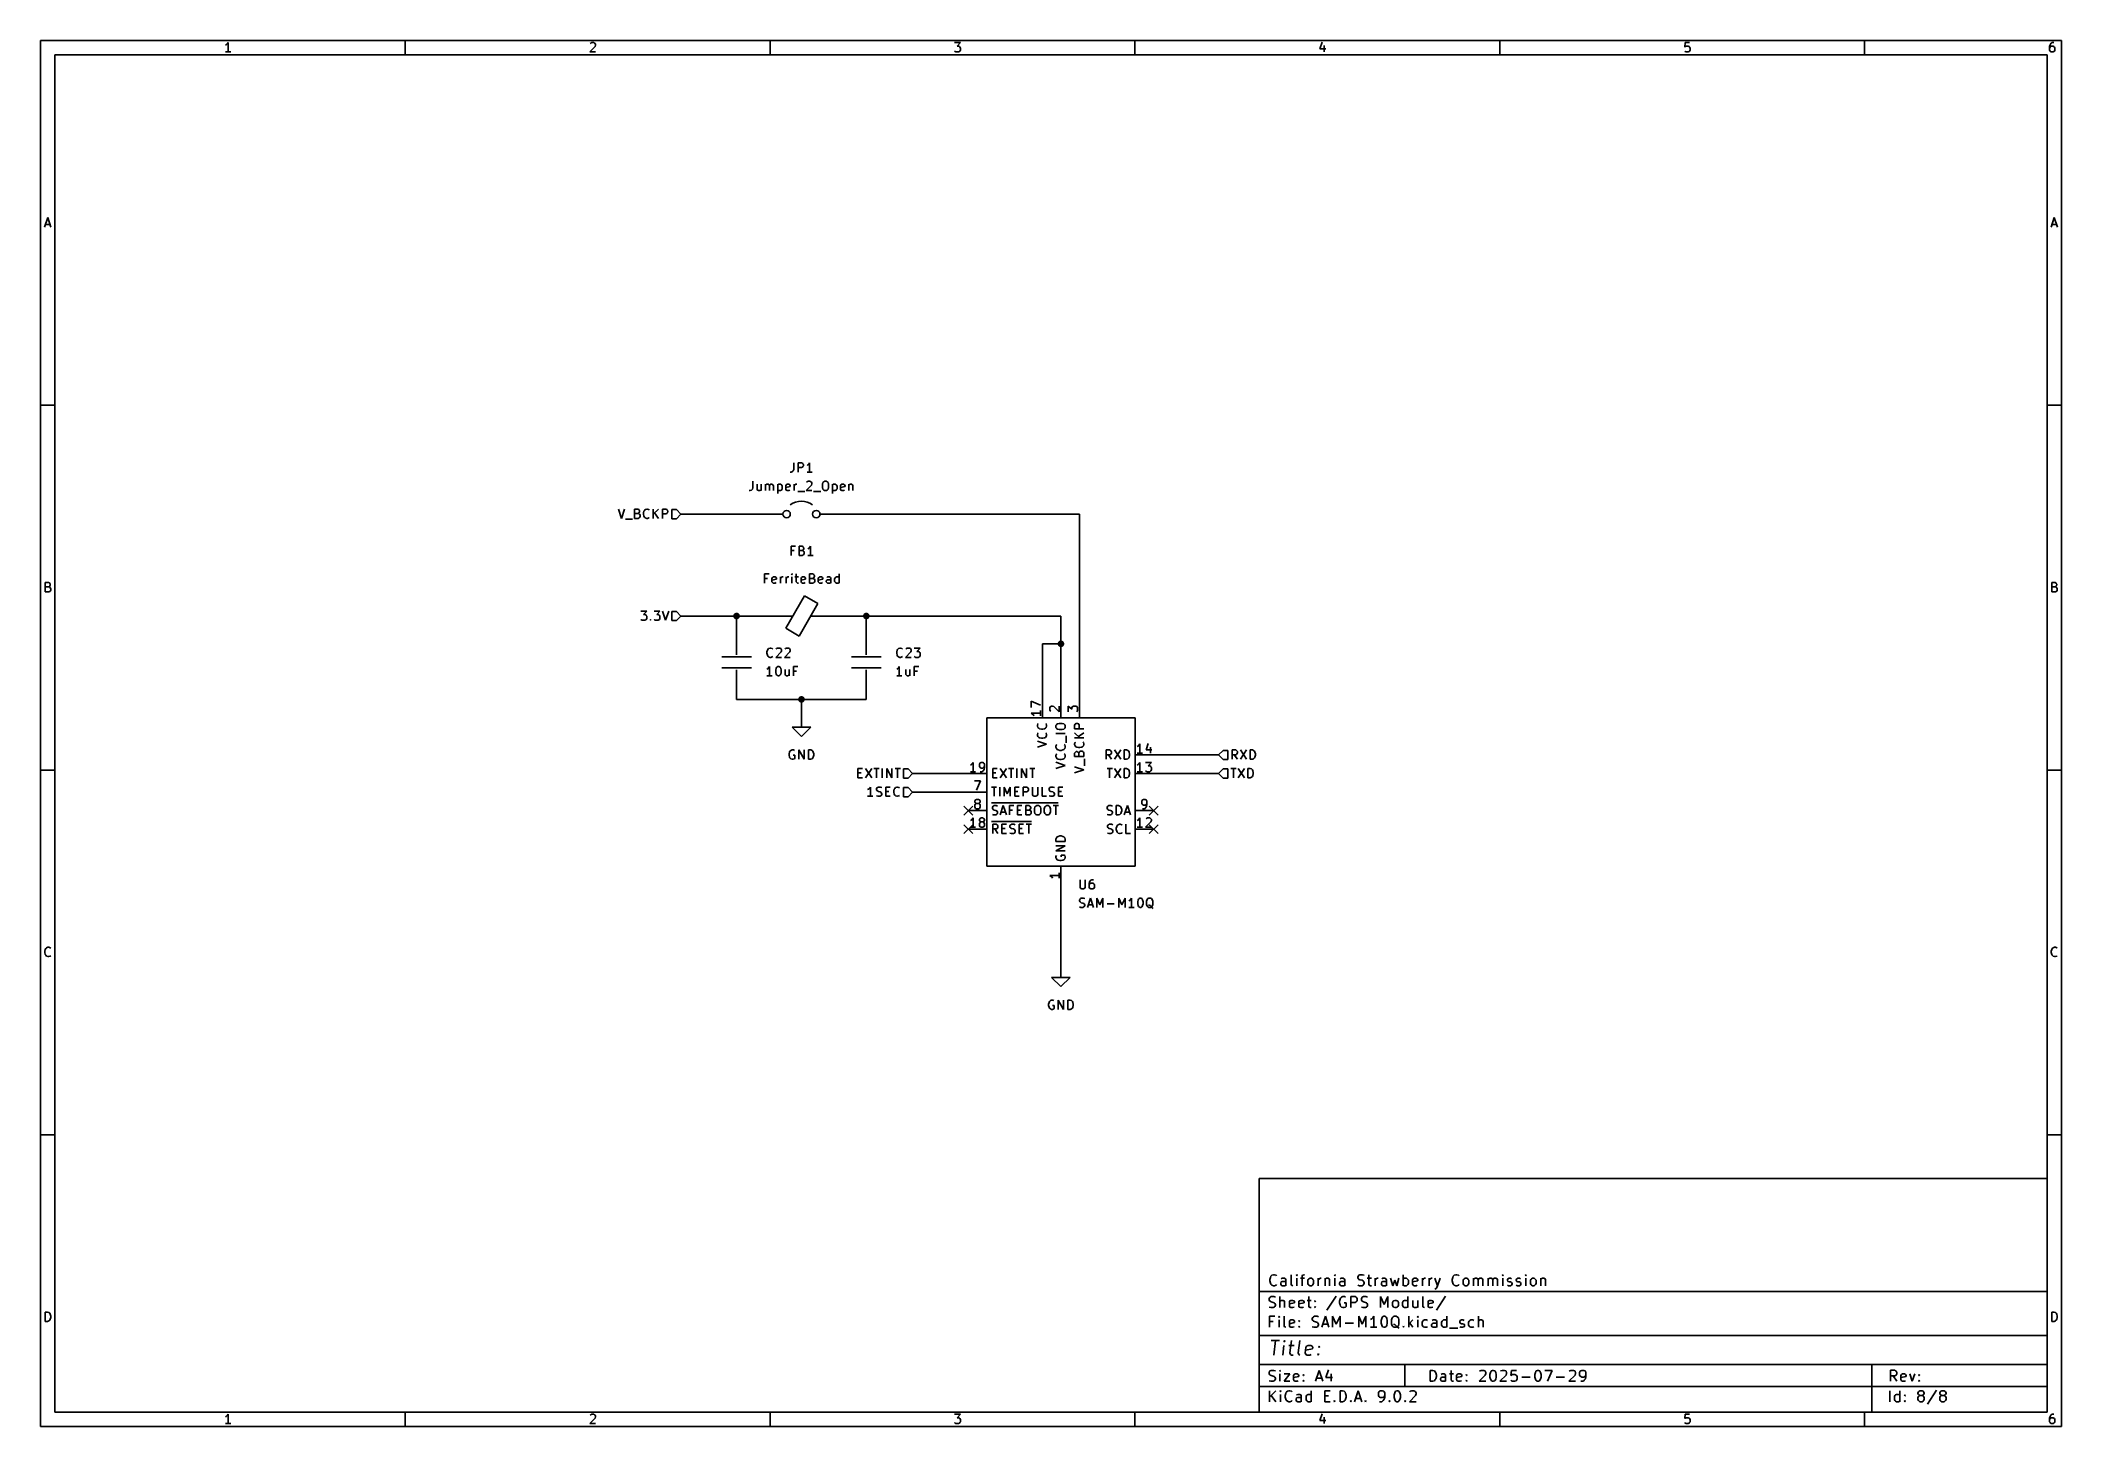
# Model space of a CAD drawing. Extents: x 0.4 to 11.3, y -7.9 to -0.4.
import ezdxf

# ---------------------------------------------------------------- set-up
doc = ezdxf.new("R2010")
doc.units = 0
doc.header["$MEASUREMENT"] = 0
for name, color, linetype in [('BLUE2', 5, 'CONTINUOUS'), ('BROWN2', 54, 'CONTINUOUS'), ('CYAN2', 4, 'CONTINUOUS'), ('GREEN3', 91, 'CONTINUOUS'), ('LYELLOW', 51, 'CONTINUOUS'), ('RED2', 1, 'CONTINUOUS'), ('RED3', 11, 'CONTINUOUS')]:
    doc.layers.add(name, color=color, linetype=linetype)

msp = doc.modelspace()

# ---------------------------------------------------------------- linework, layer by layer
at = {"layer": 'BLUE2', "linetype": 'CONTINUOUS'}
for p, q in [((5.376, -4.526), (5.424, -4.574)), ((5.424, -4.526), (5.376, -4.574)), ((6.376, -4.526), (6.424, -4.574)), ((6.424, -4.526), (6.376, -4.574)), ((5.376, -4.626), (5.424, -4.674)), ((5.424, -4.626), (5.376, -4.674)), ((6.376, -4.626), (6.424, -4.674)), ((6.424, -4.626), (6.376, -4.674))]:
    msp.add_line(p, q, dxfattribs=at)
at = {"layer": 'BROWN2', "linetype": 'CONTINUOUS'}
for p, q in [((3.512, -2.923), (3.529, -2.973)), ((3.529, -2.973), (3.546, -2.923)), ((3.6, -2.973), (3.6, -2.923)), ((3.6, -2.923), (3.617, -2.923)), ((3.617, -2.923), (3.622, -2.925)), ((3.622, -2.944), (3.617, -2.947)), ((3.622, -2.925), (3.624, -2.928)), ((3.624, -2.942), (3.622, -2.944)), ((3.624, -2.928), (3.626, -2.932)), ((3.626, -2.937), (3.624, -2.942)), ((3.626, -2.932), (3.626, -2.937)), ((3.648, -2.944), (3.65, -2.935)), ((3.648, -2.951), (3.648, -2.944)), ((3.65, -2.935), (3.653, -2.93)), ((3.653, -2.93), (3.657, -2.925)), ((3.657, -2.925), (3.665, -2.923)), ((3.665, -2.923), (3.669, -2.923)), ((3.669, -2.923), (3.676, -2.925)), ((3.676, -2.925), (3.679, -2.928)), ((3.7, -2.973), (3.7, -2.923)), ((3.729, -2.923), (3.7, -2.951)), ((3.729, -2.973), (3.707, -2.944)), ((3.75, -2.973), (3.75, -2.923)), ((3.75, -2.923), (3.769, -2.923)), ((3.769, -2.923), (3.774, -2.925)), ((3.774, -2.925), (3.776, -2.928)), ((3.776, -2.944), (3.774, -2.947)), ((3.776, -2.928), (3.779, -2.932)), ((3.779, -2.939), (3.776, -2.944)), ((3.779, -2.932), (3.779, -2.939)), ((3.825, -2.925), (3.8, -2.925)), ((3.8, -2.925), (3.8, -2.975)), ((3.85, -2.95), (3.825, -2.925)), ((3.55, -2.978), (3.588, -2.978)), ((3.617, -2.947), (3.6, -2.947)), ((3.619, -2.973), (3.6, -2.973)), ((3.617, -2.947), (3.624, -2.949)), ((3.624, -2.97), (3.619, -2.973)), ((3.624, -2.949), (3.626, -2.951)), ((3.626, -2.968), (3.624, -2.97)), ((3.626, -2.951), (3.629, -2.956)), ((3.629, -2.963), (3.626, -2.968)), ((3.629, -2.956), (3.629, -2.963)), ((3.65, -2.961), (3.648, -2.951)), ((3.653, -2.966), (3.65, -2.961)), ((3.657, -2.97), (3.653, -2.966)), ((3.665, -2.973), (3.657, -2.97)), ((3.669, -2.973), (3.665, -2.973)), ((3.676, -2.97), (3.669, -2.973)), ((3.679, -2.968), (3.676, -2.97)), ((3.769, -2.949), (3.75, -2.949)), ((3.774, -2.947), (3.769, -2.949)), ((3.8, -2.975), (3.825, -2.975)), ((3.825, -2.975), (3.85, -2.95)), ((3.634, -3.473), (3.665, -3.473)), ((3.665, -3.473), (3.648, -3.492)), ((3.705, -3.473), (3.736, -3.473)), ((3.736, -3.473), (3.719, -3.492)), ((3.75, -3.473), (3.767, -3.523)), ((3.767, -3.523), (3.784, -3.473)), ((3.825, -3.475), (3.8, -3.475)), ((3.8, -3.475), (3.8, -3.525)), ((3.85, -3.5), (3.825, -3.475)), ((3.636, -3.52), (3.634, -3.518)), ((3.641, -3.523), (3.636, -3.52)), ((3.655, -3.523), (3.641, -3.523)), ((3.648, -3.492), (3.655, -3.492)), ((3.655, -3.492), (3.66, -3.494)), ((3.66, -3.52), (3.655, -3.523)), ((3.66, -3.494), (3.662, -3.497)), ((3.662, -3.518), (3.66, -3.52)), ((3.662, -3.497), (3.665, -3.501)), ((3.665, -3.513), (3.662, -3.518)), ((3.665, -3.501), (3.665, -3.513)), ((3.684, -3.52), (3.686, -3.518)), ((3.686, -3.523), (3.684, -3.52)), ((3.686, -3.518), (3.688, -3.52)), ((3.686, -3.518), (3.686, -3.523)), ((3.688, -3.52), (3.686, -3.523)), ((3.707, -3.52), (3.705, -3.518)), ((3.712, -3.523), (3.707, -3.52)), ((3.726, -3.523), (3.712, -3.523)), ((3.719, -3.492), (3.726, -3.492)), ((3.726, -3.492), (3.731, -3.494)), ((3.731, -3.52), (3.726, -3.523)), ((3.731, -3.494), (3.734, -3.497)), ((3.734, -3.518), (3.731, -3.52)), ((3.734, -3.497), (3.736, -3.501)), ((3.736, -3.513), (3.734, -3.518)), ((3.736, -3.501), (3.736, -3.513)), ((3.8, -3.525), (3.825, -3.525)), ((3.825, -3.525), (3.85, -3.5)), ((6.775, -4.225), (6.75, -4.25)), ((6.75, -4.25), (6.775, -4.275)), ((6.8, -4.225), (6.775, -4.225)), ((6.8, -4.275), (6.8, -4.225)), ((6.824, -4.273), (6.824, -4.223)), ((6.824, -4.223), (6.843, -4.223)), ((6.843, -4.249), (6.824, -4.249)), ((6.852, -4.273), (6.835, -4.249)), ((6.843, -4.223), (6.847, -4.225)), ((6.847, -4.247), (6.843, -4.249)), ((6.847, -4.225), (6.85, -4.228)), ((6.85, -4.244), (6.847, -4.247)), ((6.85, -4.228), (6.852, -4.232)), ((6.852, -4.239), (6.85, -4.244)), ((6.852, -4.232), (6.852, -4.239)), ((6.869, -4.223), (6.902, -4.273)), ((6.902, -4.223), (6.869, -4.273)), ((6.921, -4.273), (6.921, -4.223)), ((6.921, -4.223), (6.933, -4.223)), ((6.933, -4.223), (6.94, -4.225)), ((6.94, -4.225), (6.945, -4.23)), ((6.945, -4.23), (6.947, -4.235)), ((6.947, -4.235), (6.95, -4.244)), ((6.95, -4.251), (6.947, -4.261)), ((6.95, -4.244), (6.95, -4.251)), ((4.805, -4.373), (4.805, -4.323)), ((4.805, -4.323), (4.829, -4.323)), ((4.805, -4.347), (4.822, -4.347)), ((4.846, -4.323), (4.879, -4.373)), ((4.879, -4.323), (4.846, -4.373)), ((4.891, -4.323), (4.919, -4.323)), ((4.905, -4.373), (4.905, -4.323)), ((4.936, -4.373), (4.936, -4.323)), ((4.96, -4.373), (4.96, -4.323)), ((4.96, -4.323), (4.988, -4.373)), ((4.988, -4.373), (4.988, -4.323)), ((5.005, -4.323), (5.034, -4.323)), ((5.019, -4.373), (5.019, -4.323)), ((5.075, -4.325), (5.05, -4.325)), ((5.05, -4.325), (5.05, -4.375)), ((5.1, -4.35), (5.075, -4.325)), ((5.075, -4.375), (5.1, -4.35)), ((6.775, -4.325), (6.75, -4.35)), ((6.75, -4.35), (6.775, -4.375)), ((6.775, -4.275), (6.8, -4.275)), ((6.8, -4.325), (6.775, -4.325)), ((6.8, -4.375), (6.8, -4.325)), ((6.816, -4.323), (6.845, -4.323)), ((6.831, -4.373), (6.831, -4.323)), ((6.857, -4.323), (6.89, -4.373)), ((6.89, -4.323), (6.857, -4.373)), ((6.909, -4.373), (6.909, -4.323)), ((6.909, -4.323), (6.921, -4.323)), ((6.933, -4.273), (6.921, -4.273)), ((6.921, -4.323), (6.928, -4.325)), ((6.928, -4.325), (6.933, -4.33)), ((6.94, -4.27), (6.933, -4.273)), ((6.933, -4.33), (6.935, -4.335)), ((6.935, -4.361), (6.933, -4.366)), ((6.935, -4.335), (6.938, -4.344)), ((6.938, -4.351), (6.935, -4.361)), ((6.938, -4.344), (6.938, -4.351)), ((6.945, -4.266), (6.94, -4.27)), ((6.947, -4.261), (6.945, -4.266)), ((4.829, -4.373), (4.805, -4.373)), ((4.862, -4.435), (4.857, -4.437)), ((4.867, -4.43), (4.862, -4.435)), ((4.872, -4.423), (4.867, -4.43)), ((4.872, -4.473), (4.872, -4.423)), ((4.905, -4.432), (4.907, -4.428)), ((4.905, -4.437), (4.905, -4.432)), ((4.907, -4.442), (4.905, -4.437)), ((4.905, -4.47), (4.912, -4.473)), ((4.907, -4.428), (4.91, -4.425)), ((4.91, -4.444), (4.907, -4.442)), ((4.91, -4.425), (4.915, -4.423)), ((4.915, -4.447), (4.91, -4.444)), ((4.915, -4.423), (4.926, -4.423)), ((4.924, -4.449), (4.915, -4.447)), ((4.929, -4.451), (4.924, -4.449)), ((4.924, -4.473), (4.929, -4.47)), ((4.926, -4.423), (4.934, -4.425)), ((4.931, -4.454), (4.929, -4.451)), ((4.929, -4.47), (4.931, -4.468)), ((4.934, -4.459), (4.931, -4.454)), ((4.931, -4.468), (4.934, -4.463)), ((4.934, -4.463), (4.934, -4.459)), ((4.955, -4.473), (4.955, -4.423)), ((4.955, -4.423), (4.979, -4.423)), ((4.955, -4.447), (4.972, -4.447)), ((4.998, -4.444), (5, -4.435)), ((4.998, -4.451), (4.998, -4.444)), ((5, -4.461), (4.998, -4.451)), ((5, -4.435), (5.003, -4.43)), ((5.003, -4.466), (5, -4.461)), ((5.003, -4.43), (5.007, -4.425)), ((5.007, -4.47), (5.003, -4.466)), ((5.007, -4.425), (5.015, -4.423)), ((5.015, -4.473), (5.007, -4.47)), ((5.015, -4.423), (5.019, -4.423)), ((5.019, -4.423), (5.026, -4.425)), ((5.026, -4.47), (5.019, -4.473)), ((5.026, -4.425), (5.029, -4.428)), ((5.029, -4.468), (5.026, -4.47)), ((5.05, -4.375), (5.075, -4.375)), ((5.075, -4.425), (5.05, -4.425)), ((5.05, -4.425), (5.05, -4.475)), ((5.1, -4.45), (5.075, -4.425)), ((5.075, -4.475), (5.1, -4.45)), ((6.775, -4.375), (6.8, -4.375)), ((6.921, -4.373), (6.909, -4.373)), ((6.928, -4.37), (6.921, -4.373)), ((6.933, -4.366), (6.928, -4.37)), ((4.886, -4.473), (4.857, -4.473)), ((4.912, -4.473), (4.924, -4.473)), ((4.979, -4.473), (4.955, -4.473)), ((5.019, -4.473), (5.015, -4.473)), ((5.05, -4.475), (5.075, -4.475))]:
    msp.add_line(p, q, dxfattribs=at)
at = {"layer": 'CYAN2', "linetype": 'CONTINUOUS'}
for p, q in [((4.444, -2.723), (4.439, -2.723)), ((4.451, -2.72), (4.444, -2.723)), ((4.456, -2.716), (4.451, -2.72)), ((4.458, -2.709), (4.456, -2.716)), ((4.458, -2.673), (4.458, -2.709)), ((4.482, -2.723), (4.482, -2.673)), ((4.482, -2.673), (4.501, -2.673)), ((4.501, -2.699), (4.482, -2.699)), ((4.501, -2.673), (4.506, -2.675)), ((4.506, -2.697), (4.501, -2.699)), ((4.506, -2.675), (4.508, -2.678)), ((4.508, -2.694), (4.506, -2.697)), ((4.508, -2.678), (4.511, -2.682)), ((4.511, -2.689), (4.508, -2.694)), ((4.511, -2.682), (4.511, -2.689)), ((4.535, -2.685), (4.53, -2.687)), ((4.558, -2.723), (4.53, -2.723)), ((4.539, -2.68), (4.535, -2.685)), ((4.544, -2.673), (4.539, -2.68)), ((4.544, -2.723), (4.544, -2.673)), ((4.223, -2.823), (4.218, -2.823)), ((4.23, -2.82), (4.223, -2.823)), ((4.235, -2.816), (4.23, -2.82)), ((4.237, -2.809), (4.235, -2.816)), ((4.237, -2.773), (4.237, -2.809)), ((4.261, -2.789), (4.261, -2.816)), ((4.261, -2.816), (4.263, -2.82)), ((4.263, -2.82), (4.268, -2.823)), ((4.268, -2.823), (4.275, -2.823)), ((4.275, -2.823), (4.28, -2.82)), ((4.28, -2.82), (4.282, -2.818)), ((4.282, -2.789), (4.282, -2.823)), ((4.306, -2.823), (4.306, -2.789)), ((4.306, -2.794), (4.308, -2.792)), ((4.308, -2.792), (4.313, -2.789)), ((4.313, -2.789), (4.32, -2.789)), ((4.32, -2.789), (4.325, -2.792)), ((4.325, -2.792), (4.327, -2.797)), ((4.327, -2.797), (4.33, -2.792)), ((4.327, -2.797), (4.327, -2.823)), ((4.33, -2.792), (4.335, -2.789)), ((4.335, -2.789), (4.342, -2.789)), ((4.342, -2.789), (4.346, -2.792)), ((4.346, -2.792), (4.349, -2.797)), ((4.349, -2.797), (4.349, -2.823)), ((4.373, -2.789), (4.373, -2.839)), ((4.373, -2.792), (4.377, -2.789)), ((4.377, -2.823), (4.373, -2.82)), ((4.377, -2.789), (4.387, -2.789)), ((4.387, -2.823), (4.377, -2.823)), ((4.387, -2.789), (4.392, -2.792)), ((4.392, -2.82), (4.387, -2.823)), ((4.392, -2.792), (4.394, -2.794)), ((4.394, -2.818), (4.392, -2.82)), ((4.394, -2.794), (4.396, -2.799)), ((4.396, -2.813), (4.394, -2.818)), ((4.396, -2.799), (4.396, -2.813)), ((4.415, -2.797), (4.418, -2.792)), ((4.415, -2.816), (4.415, -2.797)), ((4.439, -2.801), (4.415, -2.806)), ((4.418, -2.82), (4.415, -2.816)), ((4.418, -2.792), (4.423, -2.789)), ((4.423, -2.823), (4.418, -2.82)), ((4.423, -2.789), (4.432, -2.789)), ((4.432, -2.823), (4.423, -2.823)), ((4.432, -2.789), (4.437, -2.792)), ((4.437, -2.82), (4.432, -2.823)), ((4.437, -2.792), (4.439, -2.797)), ((4.439, -2.797), (4.439, -2.801)), ((4.461, -2.823), (4.461, -2.789)), ((4.461, -2.799), (4.463, -2.794)), ((4.463, -2.794), (4.465, -2.792)), ((4.465, -2.792), (4.47, -2.789)), ((4.47, -2.789), (4.475, -2.789)), ((4.48, -2.828), (4.518, -2.828)), ((4.554, -2.794), (4.525, -2.823)), ((4.525, -2.823), (4.556, -2.823)), ((4.527, -2.778), (4.53, -2.775)), ((4.53, -2.775), (4.535, -2.773)), ((4.535, -2.773), (4.546, -2.773)), ((4.546, -2.773), (4.551, -2.775)), ((4.551, -2.775), (4.554, -2.778)), ((4.554, -2.778), (4.556, -2.782)), ((4.556, -2.787), (4.554, -2.794)), ((4.556, -2.782), (4.556, -2.787)), ((4.565, -2.828), (4.604, -2.828)), ((4.613, -2.789), (4.615, -2.78)), ((4.613, -2.806), (4.613, -2.789)), ((4.615, -2.816), (4.613, -2.806)), ((4.615, -2.78), (4.62, -2.775)), ((4.62, -2.82), (4.615, -2.816)), ((4.62, -2.775), (4.625, -2.773)), ((4.625, -2.823), (4.62, -2.82)), ((4.625, -2.773), (4.635, -2.773)), ((4.635, -2.823), (4.625, -2.823)), ((4.635, -2.773), (4.639, -2.775)), ((4.639, -2.82), (4.635, -2.823)), ((4.639, -2.775), (4.644, -2.78)), ((4.644, -2.816), (4.639, -2.82)), ((4.644, -2.78), (4.646, -2.789)), ((4.646, -2.806), (4.644, -2.816)), ((4.646, -2.789), (4.646, -2.806)), ((4.668, -2.789), (4.668, -2.839)), ((4.668, -2.792), (4.673, -2.789)), ((4.673, -2.823), (4.668, -2.82)), ((4.673, -2.789), (4.682, -2.789)), ((4.682, -2.823), (4.673, -2.823)), ((4.682, -2.789), (4.687, -2.792)), ((4.687, -2.82), (4.682, -2.823)), ((4.687, -2.792), (4.689, -2.794)), ((4.689, -2.818), (4.687, -2.82)), ((4.689, -2.794), (4.692, -2.799)), ((4.692, -2.813), (4.689, -2.818)), ((4.692, -2.799), (4.692, -2.813)), ((4.711, -2.797), (4.713, -2.792)), ((4.711, -2.816), (4.711, -2.797)), ((4.735, -2.801), (4.711, -2.806)), ((4.713, -2.82), (4.711, -2.816)), ((4.713, -2.792), (4.718, -2.789)), ((4.718, -2.823), (4.713, -2.82)), ((4.718, -2.789), (4.727, -2.789)), ((4.727, -2.823), (4.718, -2.823)), ((4.727, -2.789), (4.732, -2.792)), ((4.732, -2.82), (4.727, -2.823)), ((4.732, -2.792), (4.735, -2.797)), ((4.735, -2.797), (4.735, -2.801)), ((4.756, -2.789), (4.756, -2.823)), ((4.756, -2.794), (4.758, -2.792)), ((4.758, -2.792), (4.763, -2.789)), ((4.763, -2.789), (4.77, -2.789)), ((4.77, -2.789), (4.775, -2.792)), ((4.775, -2.792), (4.777, -2.797)), ((4.777, -2.797), (4.777, -2.823)), ((4.444, -3.173), (4.444, -3.123)), ((4.444, -3.123), (4.467, -3.123)), ((4.444, -3.173), (4.444, -3.123)), ((4.444, -3.123), (4.467, -3.123)), ((4.46, -3.147), (4.444, -3.147)), ((4.46, -3.147), (4.444, -3.147)), ((4.487, -3.173), (4.487, -3.123)), ((4.487, -3.123), (4.503, -3.123)), ((4.487, -3.173), (4.487, -3.123)), ((4.487, -3.123), (4.503, -3.123)), ((4.503, -3.147), (4.487, -3.147)), ((4.503, -3.147), (4.487, -3.147)), ((4.503, -3.123), (4.508, -3.125)), ((4.503, -3.123), (4.508, -3.125)), ((4.508, -3.144), (4.503, -3.147)), ((4.508, -3.144), (4.503, -3.147)), ((4.503, -3.147), (4.51, -3.149)), ((4.503, -3.147), (4.51, -3.149)), ((4.508, -3.125), (4.51, -3.128)), ((4.508, -3.125), (4.51, -3.128)), ((4.51, -3.142), (4.508, -3.144)), ((4.51, -3.142), (4.508, -3.144)), ((4.51, -3.128), (4.513, -3.132)), ((4.51, -3.128), (4.513, -3.132)), ((4.513, -3.137), (4.51, -3.142)), ((4.513, -3.137), (4.51, -3.142)), ((4.51, -3.149), (4.513, -3.151)), ((4.51, -3.149), (4.513, -3.151)), ((4.513, -3.132), (4.513, -3.137)), ((4.513, -3.132), (4.513, -3.137)), ((4.513, -3.151), (4.515, -3.156)), ((4.513, -3.151), (4.515, -3.156)), ((4.515, -3.156), (4.515, -3.163)), ((4.515, -3.156), (4.515, -3.163)), ((4.539, -3.135), (4.534, -3.137)), ((4.539, -3.135), (4.534, -3.137)), ((4.544, -3.13), (4.539, -3.135)), ((4.544, -3.13), (4.539, -3.135)), ((4.548, -3.123), (4.544, -3.13)), ((4.548, -3.123), (4.544, -3.13)), ((4.548, -3.173), (4.548, -3.123)), ((4.548, -3.173), (4.548, -3.123)), ((4.506, -3.173), (4.487, -3.173)), ((4.506, -3.173), (4.487, -3.173)), ((4.51, -3.17), (4.506, -3.173)), ((4.51, -3.17), (4.506, -3.173)), ((4.513, -3.168), (4.51, -3.17)), ((4.513, -3.168), (4.51, -3.17)), ((4.515, -3.163), (4.513, -3.168)), ((4.515, -3.163), (4.513, -3.168)), ((4.563, -3.173), (4.534, -3.173)), ((4.563, -3.173), (4.534, -3.173)), ((4.301, -3.323), (4.301, -3.273)), ((4.301, -3.273), (4.325, -3.273)), ((4.301, -3.323), (4.301, -3.273)), ((4.301, -3.273), (4.325, -3.273)), ((4.317, -3.297), (4.301, -3.297)), ((4.317, -3.297), (4.301, -3.297)), ((4.341, -3.297), (4.344, -3.292)), ((4.341, -3.297), (4.344, -3.292)), ((4.341, -3.316), (4.341, -3.297)), ((4.341, -3.316), (4.341, -3.297)), ((4.365, -3.301), (4.341, -3.306)), ((4.365, -3.301), (4.341, -3.306)), ((4.344, -3.32), (4.341, -3.316)), ((4.344, -3.32), (4.341, -3.316)), ((4.344, -3.292), (4.348, -3.289)), ((4.344, -3.292), (4.348, -3.289)), ((4.348, -3.323), (4.344, -3.32)), ((4.348, -3.323), (4.344, -3.32)), ((4.348, -3.289), (4.358, -3.289)), ((4.348, -3.289), (4.358, -3.289)), ((4.358, -3.323), (4.348, -3.323)), ((4.358, -3.323), (4.348, -3.323)), ((4.358, -3.289), (4.363, -3.292)), ((4.358, -3.289), (4.363, -3.292)), ((4.363, -3.32), (4.358, -3.323)), ((4.363, -3.32), (4.358, -3.323)), ((4.363, -3.292), (4.365, -3.297)), ((4.363, -3.292), (4.365, -3.297)), ((4.365, -3.297), (4.365, -3.301)), ((4.365, -3.297), (4.365, -3.301)), ((4.387, -3.323), (4.387, -3.289)), ((4.387, -3.323), (4.387, -3.289)), ((4.387, -3.299), (4.389, -3.294)), ((4.387, -3.299), (4.389, -3.294)), ((4.389, -3.294), (4.391, -3.292)), ((4.389, -3.294), (4.391, -3.292)), ((4.391, -3.292), (4.396, -3.289)), ((4.391, -3.292), (4.396, -3.289)), ((4.396, -3.289), (4.401, -3.289)), ((4.396, -3.289), (4.401, -3.289)), ((4.417, -3.323), (4.417, -3.289)), ((4.417, -3.323), (4.417, -3.289)), ((4.417, -3.299), (4.42, -3.294)), ((4.417, -3.299), (4.42, -3.294)), ((4.42, -3.294), (4.422, -3.292)), ((4.42, -3.294), (4.422, -3.292)), ((4.422, -3.292), (4.427, -3.289)), ((4.422, -3.292), (4.427, -3.289)), ((4.427, -3.289), (4.432, -3.289)), ((4.427, -3.289), (4.432, -3.289)), ((4.448, -3.273), (4.446, -3.275)), ((4.448, -3.273), (4.446, -3.275)), ((4.446, -3.275), (4.448, -3.278)), ((4.446, -3.275), (4.448, -3.278)), ((4.451, -3.275), (4.448, -3.273)), ((4.448, -3.273), (4.448, -3.278)), ((4.451, -3.275), (4.448, -3.273)), ((4.448, -3.273), (4.448, -3.278)), ((4.448, -3.278), (4.451, -3.275)), ((4.448, -3.278), (4.451, -3.275)), ((4.448, -3.323), (4.448, -3.289)), ((4.448, -3.323), (4.448, -3.289)), ((4.465, -3.289), (4.484, -3.289)), ((4.465, -3.289), (4.484, -3.289)), ((4.472, -3.273), (4.472, -3.316)), ((4.472, -3.273), (4.472, -3.316)), ((4.472, -3.316), (4.475, -3.32)), ((4.472, -3.316), (4.475, -3.32)), ((4.475, -3.32), (4.479, -3.323)), ((4.475, -3.32), (4.479, -3.323)), ((4.479, -3.323), (4.484, -3.323)), ((4.479, -3.323), (4.484, -3.323)), ((4.498, -3.297), (4.501, -3.292)), ((4.498, -3.297), (4.501, -3.292)), ((4.498, -3.316), (4.498, -3.297)), ((4.498, -3.316), (4.498, -3.297)), ((4.522, -3.301), (4.498, -3.306)), ((4.522, -3.301), (4.498, -3.306)), ((4.501, -3.32), (4.498, -3.316)), ((4.501, -3.32), (4.498, -3.316)), ((4.501, -3.292), (4.506, -3.289)), ((4.501, -3.292), (4.506, -3.289)), ((4.506, -3.323), (4.501, -3.32)), ((4.506, -3.323), (4.501, -3.32)), ((4.506, -3.289), (4.515, -3.289)), ((4.506, -3.289), (4.515, -3.289)), ((4.515, -3.323), (4.506, -3.323)), ((4.515, -3.323), (4.506, -3.323)), ((4.515, -3.289), (4.52, -3.292)), ((4.515, -3.289), (4.52, -3.292)), ((4.52, -3.32), (4.515, -3.323)), ((4.52, -3.32), (4.515, -3.323)), ((4.52, -3.292), (4.522, -3.297)), ((4.52, -3.292), (4.522, -3.297)), ((4.522, -3.297), (4.522, -3.301)), ((4.522, -3.297), (4.522, -3.301)), ((4.544, -3.323), (4.544, -3.273)), ((4.544, -3.273), (4.56, -3.273)), ((4.544, -3.323), (4.544, -3.273)), ((4.544, -3.273), (4.56, -3.273)), ((4.56, -3.297), (4.544, -3.297)), ((4.56, -3.297), (4.544, -3.297)), ((4.563, -3.323), (4.544, -3.323)), ((4.563, -3.323), (4.544, -3.323)), ((4.56, -3.273), (4.565, -3.275)), ((4.56, -3.273), (4.565, -3.275)), ((4.565, -3.294), (4.56, -3.297)), ((4.565, -3.294), (4.56, -3.297)), ((4.56, -3.297), (4.567, -3.299)), ((4.56, -3.297), (4.567, -3.299)), ((4.567, -3.32), (4.563, -3.323)), ((4.567, -3.32), (4.563, -3.323)), ((4.565, -3.275), (4.567, -3.278)), ((4.565, -3.275), (4.567, -3.278)), ((4.567, -3.292), (4.565, -3.294)), ((4.567, -3.292), (4.565, -3.294)), ((4.567, -3.278), (4.57, -3.282)), ((4.567, -3.278), (4.57, -3.282)), ((4.57, -3.287), (4.567, -3.292)), ((4.57, -3.287), (4.567, -3.292)), ((4.567, -3.299), (4.57, -3.301)), ((4.567, -3.299), (4.57, -3.301)), ((4.57, -3.318), (4.567, -3.32)), ((4.57, -3.318), (4.567, -3.32)), ((4.57, -3.282), (4.57, -3.287)), ((4.57, -3.282), (4.57, -3.287)), ((4.57, -3.301), (4.572, -3.306)), ((4.57, -3.301), (4.572, -3.306)), ((4.572, -3.313), (4.57, -3.318)), ((4.572, -3.313), (4.57, -3.318)), ((4.572, -3.306), (4.572, -3.313)), ((4.572, -3.306), (4.572, -3.313)), ((4.591, -3.297), (4.594, -3.292)), ((4.591, -3.297), (4.594, -3.292)), ((4.591, -3.316), (4.591, -3.297)), ((4.591, -3.316), (4.591, -3.297)), ((4.615, -3.301), (4.591, -3.306)), ((4.615, -3.301), (4.591, -3.306)), ((4.594, -3.32), (4.591, -3.316)), ((4.594, -3.32), (4.591, -3.316)), ((4.594, -3.292), (4.598, -3.289)), ((4.594, -3.292), (4.598, -3.289)), ((4.598, -3.323), (4.594, -3.32)), ((4.598, -3.323), (4.594, -3.32)), ((4.598, -3.289), (4.608, -3.289)), ((4.598, -3.289), (4.608, -3.289)), ((4.608, -3.323), (4.598, -3.323)), ((4.608, -3.323), (4.598, -3.323)), ((4.608, -3.289), (4.613, -3.292)), ((4.608, -3.289), (4.613, -3.292)), ((4.613, -3.32), (4.608, -3.323)), ((4.613, -3.32), (4.608, -3.323)), ((4.613, -3.292), (4.615, -3.297)), ((4.613, -3.292), (4.615, -3.297)), ((4.615, -3.297), (4.615, -3.301)), ((4.615, -3.297), (4.615, -3.301)), ((4.634, -3.311), (4.637, -3.306)), ((4.634, -3.311), (4.637, -3.306)), ((4.634, -3.316), (4.634, -3.311)), ((4.634, -3.316), (4.634, -3.311)), ((4.637, -3.32), (4.634, -3.316)), ((4.637, -3.32), (4.634, -3.316)), ((4.641, -3.289), (4.637, -3.292)), ((4.641, -3.289), (4.637, -3.292)), ((4.637, -3.306), (4.641, -3.304)), ((4.637, -3.306), (4.641, -3.304)), ((4.641, -3.323), (4.637, -3.32)), ((4.641, -3.323), (4.637, -3.32)), ((4.651, -3.289), (4.641, -3.289)), ((4.651, -3.289), (4.641, -3.289)), ((4.641, -3.304), (4.653, -3.304)), ((4.641, -3.304), (4.653, -3.304)), ((4.653, -3.323), (4.641, -3.323)), ((4.653, -3.323), (4.641, -3.323)), ((4.656, -3.292), (4.651, -3.289)), ((4.656, -3.292), (4.651, -3.289)), ((4.653, -3.304), (4.658, -3.301)), ((4.653, -3.304), (4.658, -3.301)), ((4.658, -3.32), (4.653, -3.323)), ((4.658, -3.32), (4.653, -3.323)), ((4.658, -3.297), (4.656, -3.292)), ((4.658, -3.297), (4.656, -3.292)), ((4.658, -3.323), (4.658, -3.297)), ((4.658, -3.323), (4.658, -3.297)), ((4.679, -3.299), (4.682, -3.294)), ((4.679, -3.299), (4.682, -3.294)), ((4.679, -3.313), (4.679, -3.299)), ((4.679, -3.313), (4.679, -3.299)), ((4.682, -3.318), (4.679, -3.313)), ((4.682, -3.318), (4.679, -3.313)), ((4.682, -3.294), (4.684, -3.292)), ((4.682, -3.294), (4.684, -3.292)), ((4.684, -3.32), (4.682, -3.318)), ((4.684, -3.32), (4.682, -3.318)), ((4.684, -3.292), (4.689, -3.289)), ((4.684, -3.292), (4.689, -3.289)), ((4.689, -3.323), (4.684, -3.32)), ((4.689, -3.323), (4.684, -3.32)), ((4.689, -3.289), (4.698, -3.289)), ((4.689, -3.289), (4.698, -3.289)), ((4.698, -3.323), (4.689, -3.323)), ((4.698, -3.323), (4.689, -3.323)), ((4.698, -3.289), (4.703, -3.292)), ((4.698, -3.289), (4.703, -3.292)), ((4.703, -3.32), (4.698, -3.323)), ((4.703, -3.32), (4.698, -3.323)), ((4.703, -3.323), (4.703, -3.273)), ((4.703, -3.323), (4.703, -3.273)), ((4.314, -3.694), (4.316, -3.685)), ((4.314, -3.694), (4.316, -3.685)), ((4.314, -3.701), (4.314, -3.694)), ((4.314, -3.701), (4.314, -3.694)), ((4.316, -3.711), (4.314, -3.701)), ((4.316, -3.711), (4.314, -3.701)), ((4.316, -3.685), (4.319, -3.68)), ((4.316, -3.685), (4.319, -3.68)), ((4.319, -3.68), (4.323, -3.675)), ((4.319, -3.68), (4.323, -3.675)), ((4.323, -3.675), (4.331, -3.673)), ((4.323, -3.675), (4.331, -3.673)), ((4.331, -3.673), (4.335, -3.673)), ((4.331, -3.673), (4.335, -3.673)), ((4.335, -3.673), (4.342, -3.675)), ((4.335, -3.673), (4.342, -3.675)), ((4.342, -3.675), (4.345, -3.678)), ((4.342, -3.675), (4.345, -3.678)), ((4.39, -3.694), (4.362, -3.723)), ((4.39, -3.694), (4.362, -3.723)), ((4.364, -3.678), (4.366, -3.675)), ((4.364, -3.678), (4.366, -3.675)), ((4.366, -3.675), (4.371, -3.673)), ((4.366, -3.675), (4.371, -3.673)), ((4.371, -3.673), (4.383, -3.673)), ((4.371, -3.673), (4.383, -3.673)), ((4.383, -3.673), (4.388, -3.675)), ((4.383, -3.673), (4.388, -3.675)), ((4.388, -3.675), (4.39, -3.678)), ((4.388, -3.675), (4.39, -3.678)), ((4.39, -3.678), (4.392, -3.682)), ((4.39, -3.678), (4.392, -3.682)), ((4.392, -3.687), (4.39, -3.694)), ((4.392, -3.687), (4.39, -3.694)), ((4.392, -3.682), (4.392, -3.687)), ((4.392, -3.682), (4.392, -3.687)), ((4.438, -3.694), (4.409, -3.723)), ((4.438, -3.694), (4.409, -3.723)), ((4.412, -3.678), (4.414, -3.675)), ((4.412, -3.678), (4.414, -3.675)), ((4.414, -3.675), (4.419, -3.673)), ((4.414, -3.675), (4.419, -3.673)), ((4.419, -3.673), (4.431, -3.673)), ((4.419, -3.673), (4.431, -3.673)), ((4.431, -3.673), (4.435, -3.675)), ((4.431, -3.673), (4.435, -3.675)), ((4.435, -3.675), (4.438, -3.678)), ((4.435, -3.675), (4.438, -3.678)), ((4.438, -3.678), (4.44, -3.682)), ((4.438, -3.678), (4.44, -3.682)), ((4.44, -3.687), (4.438, -3.694)), ((4.44, -3.687), (4.438, -3.694)), ((4.44, -3.682), (4.44, -3.687)), ((4.44, -3.682), (4.44, -3.687)), ((5.014, -3.694), (5.016, -3.685)), ((5.014, -3.701), (5.014, -3.694)), ((5.016, -3.711), (5.014, -3.701)), ((5.016, -3.685), (5.019, -3.68)), ((5.019, -3.68), (5.023, -3.675)), ((5.023, -3.675), (5.031, -3.673)), ((5.031, -3.673), (5.035, -3.673)), ((5.035, -3.673), (5.042, -3.675)), ((5.042, -3.675), (5.045, -3.678)), ((5.09, -3.694), (5.062, -3.723)), ((5.064, -3.678), (5.066, -3.675)), ((5.066, -3.675), (5.071, -3.673)), ((5.071, -3.673), (5.083, -3.673)), ((5.083, -3.673), (5.088, -3.675)), ((5.088, -3.675), (5.09, -3.678)), ((5.09, -3.678), (5.092, -3.682)), ((5.092, -3.687), (5.09, -3.694)), ((5.092, -3.682), (5.092, -3.687)), ((5.109, -3.673), (5.14, -3.673)), ((5.14, -3.673), (5.123, -3.692)), ((5.123, -3.692), (5.131, -3.692)), ((5.131, -3.692), (5.135, -3.694)), ((5.135, -3.694), (5.138, -3.697)), ((5.138, -3.697), (5.14, -3.701)), ((5.14, -3.701), (5.14, -3.713)), ((4.319, -3.785), (4.314, -3.787)), ((4.319, -3.785), (4.314, -3.787)), ((4.319, -3.716), (4.316, -3.711)), ((4.319, -3.716), (4.316, -3.711)), ((4.323, -3.72), (4.319, -3.716)), ((4.323, -3.72), (4.319, -3.716)), ((4.323, -3.78), (4.319, -3.785)), ((4.323, -3.78), (4.319, -3.785)), ((4.331, -3.723), (4.323, -3.72)), ((4.331, -3.723), (4.323, -3.72)), ((4.328, -3.773), (4.323, -3.78)), ((4.328, -3.773), (4.323, -3.78)), ((4.328, -3.823), (4.328, -3.773)), ((4.328, -3.823), (4.328, -3.773)), ((4.335, -3.723), (4.331, -3.723)), ((4.335, -3.723), (4.331, -3.723)), ((4.342, -3.72), (4.335, -3.723)), ((4.342, -3.72), (4.335, -3.723)), ((4.345, -3.718), (4.342, -3.72)), ((4.345, -3.718), (4.342, -3.72)), ((4.362, -3.723), (4.392, -3.723)), ((4.362, -3.723), (4.392, -3.723)), ((4.362, -3.792), (4.364, -3.782)), ((4.362, -3.792), (4.364, -3.782)), ((4.362, -3.804), (4.362, -3.792)), ((4.362, -3.804), (4.362, -3.792)), ((4.364, -3.813), (4.362, -3.804)), ((4.364, -3.813), (4.362, -3.804)), ((4.364, -3.782), (4.366, -3.778)), ((4.364, -3.782), (4.366, -3.778)), ((4.366, -3.818), (4.364, -3.813)), ((4.366, -3.818), (4.364, -3.813)), ((4.366, -3.778), (4.369, -3.775)), ((4.366, -3.778), (4.369, -3.775)), ((4.369, -3.775), (4.373, -3.773)), ((4.369, -3.775), (4.373, -3.773)), ((4.373, -3.773), (4.378, -3.773)), ((4.373, -3.773), (4.378, -3.773)), ((4.378, -3.773), (4.383, -3.775)), ((4.378, -3.773), (4.383, -3.775)), ((4.383, -3.775), (4.385, -3.778)), ((4.383, -3.775), (4.385, -3.778)), ((4.385, -3.778), (4.388, -3.782)), ((4.385, -3.778), (4.388, -3.782)), ((4.388, -3.813), (4.385, -3.818)), ((4.388, -3.813), (4.385, -3.818)), ((4.388, -3.782), (4.39, -3.792)), ((4.388, -3.782), (4.39, -3.792)), ((4.39, -3.804), (4.388, -3.813)), ((4.39, -3.804), (4.388, -3.813)), ((4.39, -3.792), (4.39, -3.804)), ((4.39, -3.792), (4.39, -3.804)), ((4.409, -3.723), (4.44, -3.723)), ((4.409, -3.723), (4.44, -3.723)), ((4.412, -3.789), (4.412, -3.816)), ((4.412, -3.789), (4.412, -3.816)), ((4.412, -3.816), (4.414, -3.82)), ((4.412, -3.816), (4.414, -3.82)), ((4.433, -3.789), (4.433, -3.823)), ((4.433, -3.789), (4.433, -3.823)), ((4.457, -3.823), (4.457, -3.773)), ((4.457, -3.773), (4.481, -3.773)), ((4.457, -3.823), (4.457, -3.773)), ((4.457, -3.773), (4.481, -3.773)), ((4.473, -3.797), (4.457, -3.797)), ((4.473, -3.797), (4.457, -3.797)), ((5.019, -3.785), (5.014, -3.787)), ((5.019, -3.716), (5.016, -3.711)), ((5.023, -3.72), (5.019, -3.716)), ((5.023, -3.78), (5.019, -3.785)), ((5.031, -3.723), (5.023, -3.72)), ((5.028, -3.773), (5.023, -3.78)), ((5.028, -3.823), (5.028, -3.773)), ((5.035, -3.723), (5.031, -3.723)), ((5.042, -3.72), (5.035, -3.723)), ((5.045, -3.718), (5.042, -3.72)), ((5.062, -3.723), (5.092, -3.723)), ((5.064, -3.789), (5.064, -3.816)), ((5.064, -3.816), (5.066, -3.82)), ((5.085, -3.789), (5.085, -3.823)), ((5.112, -3.72), (5.109, -3.718)), ((5.109, -3.823), (5.109, -3.773)), ((5.109, -3.773), (5.133, -3.773)), ((5.126, -3.797), (5.109, -3.797)), ((5.116, -3.723), (5.112, -3.72)), ((5.131, -3.723), (5.116, -3.723)), ((5.135, -3.72), (5.131, -3.723)), ((5.138, -3.718), (5.135, -3.72)), ((5.14, -3.713), (5.138, -3.718)), ((4.342, -3.823), (4.314, -3.823)), ((4.342, -3.823), (4.314, -3.823)), ((4.369, -3.82), (4.366, -3.818)), ((4.369, -3.82), (4.366, -3.818)), ((4.373, -3.823), (4.369, -3.82)), ((4.373, -3.823), (4.369, -3.82)), ((4.378, -3.823), (4.373, -3.823)), ((4.378, -3.823), (4.373, -3.823)), ((4.383, -3.82), (4.378, -3.823)), ((4.383, -3.82), (4.378, -3.823)), ((4.385, -3.818), (4.383, -3.82)), ((4.385, -3.818), (4.383, -3.82)), ((4.414, -3.82), (4.419, -3.823)), ((4.414, -3.82), (4.419, -3.823)), ((4.419, -3.823), (4.426, -3.823)), ((4.419, -3.823), (4.426, -3.823)), ((4.426, -3.823), (4.431, -3.82)), ((4.426, -3.823), (4.431, -3.82)), ((4.431, -3.82), (4.433, -3.818)), ((4.431, -3.82), (4.433, -3.818)), ((5.042, -3.823), (5.014, -3.823)), ((5.066, -3.82), (5.071, -3.823)), ((5.071, -3.823), (5.078, -3.823)), ((5.078, -3.823), (5.083, -3.82)), ((5.083, -3.82), (5.085, -3.818)), ((5.773, -4.089), (5.776, -4.082)), ((5.773, -4.094), (5.773, -4.089)), ((5.776, -4.101), (5.773, -4.094)), ((5.773, -4.139), (5.776, -4.132)), ((5.773, -4.144), (5.773, -4.139)), ((5.776, -4.151), (5.773, -4.144)), ((5.776, -4.082), (5.778, -4.08)), ((5.78, -4.106), (5.776, -4.101)), ((5.776, -4.132), (5.778, -4.13)), ((5.785, -4.108), (5.78, -4.106)), ((5.795, -4.11), (5.785, -4.108)), ((5.802, -4.11), (5.795, -4.11)), ((5.811, -4.108), (5.802, -4.11)), ((5.816, -4.106), (5.811, -4.108)), ((5.821, -4.101), (5.816, -4.106)), ((5.818, -4.08), (5.821, -4.082)), ((5.818, -4.13), (5.821, -4.132)), ((5.821, -4.082), (5.823, -4.089)), ((5.823, -4.094), (5.821, -4.101)), ((5.821, -4.132), (5.823, -4.139)), ((5.823, -4.144), (5.821, -4.151)), ((5.823, -4.089), (5.823, -4.094)), ((5.823, -4.139), (5.823, -4.144)), ((5.873, -4.091), (5.876, -4.087)), ((5.873, -4.101), (5.873, -4.091)), ((5.876, -4.106), (5.873, -4.101)), ((5.923, -4.134), (5.873, -4.134)), ((5.876, -4.087), (5.88, -4.082)), ((5.88, -4.11), (5.876, -4.106)), ((5.88, -4.082), (5.89, -4.08)), ((5.89, -4.113), (5.88, -4.11)), ((5.89, -4.08), (5.906, -4.08)), ((5.906, -4.113), (5.89, -4.113)), ((5.906, -4.08), (5.916, -4.082)), ((5.916, -4.11), (5.906, -4.113)), ((5.916, -4.082), (5.921, -4.087)), ((5.921, -4.106), (5.916, -4.11)), ((5.921, -4.087), (5.923, -4.091)), ((5.923, -4.101), (5.921, -4.106)), ((5.923, -4.091), (5.923, -4.101)), ((5.973, -4.089), (5.976, -4.084)), ((5.973, -4.108), (5.973, -4.089)), ((6.023, -4.108), (5.973, -4.108)), ((5.973, -4.13), (6.002, -4.158)), ((5.976, -4.084), (5.978, -4.082)), ((5.978, -4.082), (5.983, -4.08)), ((5.983, -4.08), (5.99, -4.08)), ((5.99, -4.08), (5.995, -4.082)), ((5.995, -4.082), (5.997, -4.084)), ((6.023, -4.13), (5.995, -4.151)), ((5.997, -4.084), (5.999, -4.089)), ((5.999, -4.089), (5.999, -4.108)), ((4.436, -4.235), (4.433, -4.244)), ((4.433, -4.244), (4.433, -4.251)), ((4.433, -4.251), (4.436, -4.261)), ((4.438, -4.23), (4.436, -4.235)), ((4.443, -4.225), (4.438, -4.23)), ((4.45, -4.223), (4.443, -4.225)), ((4.457, -4.223), (4.45, -4.223)), ((4.464, -4.251), (4.455, -4.251)), ((4.462, -4.225), (4.457, -4.223)), ((4.464, -4.268), (4.464, -4.251)), ((4.486, -4.273), (4.486, -4.223)), ((4.486, -4.223), (4.514, -4.273)), ((4.514, -4.273), (4.514, -4.223)), ((4.538, -4.273), (4.538, -4.223)), ((4.538, -4.223), (4.55, -4.223)), ((4.55, -4.223), (4.557, -4.225)), ((4.557, -4.225), (4.562, -4.23)), ((4.562, -4.23), (4.564, -4.235)), ((4.564, -4.235), (4.567, -4.244)), ((4.567, -4.251), (4.564, -4.261)), ((4.567, -4.244), (4.567, -4.251)), ((5.823, -4.191), (5.773, -4.175)), ((5.773, -4.208), (5.823, -4.191)), ((5.78, -4.156), (5.776, -4.151)), ((5.785, -4.158), (5.78, -4.156)), ((5.795, -4.16), (5.785, -4.158)), ((5.802, -4.16), (5.795, -4.16)), ((5.811, -4.158), (5.802, -4.16)), ((5.816, -4.156), (5.811, -4.158)), ((5.821, -4.151), (5.816, -4.156)), ((5.873, -4.203), (5.876, -4.196)), ((5.873, -4.208), (5.873, -4.203)), ((5.876, -4.215), (5.873, -4.208)), ((5.873, -4.253), (5.876, -4.246)), ((5.876, -4.196), (5.878, -4.194)), ((5.88, -4.22), (5.876, -4.215)), ((5.876, -4.246), (5.878, -4.244)), ((5.885, -4.222), (5.88, -4.22)), ((5.895, -4.225), (5.885, -4.222)), ((5.902, -4.225), (5.895, -4.225)), ((5.911, -4.222), (5.902, -4.225)), ((5.916, -4.22), (5.911, -4.222)), ((5.921, -4.215), (5.916, -4.22)), ((5.918, -4.194), (5.921, -4.196)), ((5.918, -4.244), (5.921, -4.246)), ((5.921, -4.196), (5.923, -4.203)), ((5.923, -4.208), (5.921, -4.215)), ((5.921, -4.246), (5.923, -4.253)), ((5.923, -4.203), (5.923, -4.208)), ((5.928, -4.184), (5.928, -4.146)), ((6.023, -4.158), (5.973, -4.158)), ((5.973, -4.189), (5.976, -4.182)), ((5.973, -4.194), (5.973, -4.189)), ((5.976, -4.201), (5.973, -4.194)), ((5.973, -4.241), (5.976, -4.237)), ((5.973, -4.258), (5.973, -4.241)), ((5.976, -4.182), (5.978, -4.18)), ((5.98, -4.206), (5.976, -4.201)), ((5.976, -4.237), (5.978, -4.234)), ((5.978, -4.234), (5.983, -4.232)), ((5.985, -4.208), (5.98, -4.206)), ((5.983, -4.232), (5.987, -4.232)), ((5.995, -4.21), (5.985, -4.208)), ((5.987, -4.232), (5.992, -4.234)), ((5.992, -4.234), (5.995, -4.237)), ((6.002, -4.21), (5.995, -4.21)), ((5.995, -4.237), (5.997, -4.241)), ((5.997, -4.241), (5.999, -4.234)), ((5.997, -4.241), (5.997, -4.258)), ((5.999, -4.234), (6.002, -4.232)), ((6.011, -4.208), (6.002, -4.21)), ((6.002, -4.232), (6.006, -4.23)), ((6.006, -4.23), (6.014, -4.23)), ((6.016, -4.206), (6.011, -4.208)), ((6.014, -4.23), (6.018, -4.232)), ((6.021, -4.201), (6.016, -4.206)), ((6.018, -4.18), (6.021, -4.182)), ((6.018, -4.232), (6.021, -4.234)), ((6.021, -4.182), (6.023, -4.189)), ((6.023, -4.194), (6.021, -4.201)), ((6.021, -4.234), (6.023, -4.239)), ((6.023, -4.189), (6.023, -4.194)), ((6.023, -4.239), (6.023, -4.258)), ((6.144, -4.273), (6.144, -4.223)), ((6.144, -4.223), (6.163, -4.223)), ((6.163, -4.249), (6.144, -4.249)), ((6.173, -4.273), (6.156, -4.249)), ((6.163, -4.223), (6.168, -4.226)), ((6.168, -4.247), (6.163, -4.249)), ((6.168, -4.226), (6.17, -4.228)), ((6.17, -4.245), (6.168, -4.247)), ((6.17, -4.228), (6.173, -4.233)), ((6.173, -4.24), (6.17, -4.245)), ((6.173, -4.233), (6.173, -4.24)), ((6.19, -4.223), (6.223, -4.273)), ((6.223, -4.223), (6.19, -4.273)), ((6.242, -4.273), (6.242, -4.223)), ((6.242, -4.223), (6.254, -4.223)), ((6.254, -4.223), (6.261, -4.226)), ((6.261, -4.226), (6.266, -4.23)), ((6.266, -4.23), (6.268, -4.235)), ((6.268, -4.235), (6.27, -4.245)), ((6.27, -4.252), (6.268, -4.261)), ((6.27, -4.245), (6.27, -4.252)), ((4.436, -4.261), (4.438, -4.266)), ((4.438, -4.266), (4.443, -4.27)), ((4.443, -4.27), (4.45, -4.273)), ((4.45, -4.273), (4.455, -4.273)), ((4.455, -4.273), (4.462, -4.27)), ((4.462, -4.27), (4.464, -4.268)), ((4.55, -4.273), (4.538, -4.273)), ((4.557, -4.27), (4.55, -4.273)), ((4.562, -4.266), (4.557, -4.27)), ((4.564, -4.261), (4.562, -4.266)), ((5.532, -4.373), (5.532, -4.323)), ((5.532, -4.323), (5.556, -4.323)), ((5.532, -4.347), (5.549, -4.347)), ((5.572, -4.323), (5.606, -4.373)), ((5.606, -4.323), (5.572, -4.373)), ((5.618, -4.323), (5.646, -4.323)), ((5.632, -4.373), (5.632, -4.323)), ((5.663, -4.373), (5.663, -4.323)), ((5.687, -4.373), (5.687, -4.323)), ((5.687, -4.323), (5.715, -4.373)), ((5.715, -4.373), (5.715, -4.323)), ((5.732, -4.323), (5.76, -4.323)), ((5.746, -4.373), (5.746, -4.323)), ((5.873, -4.258), (5.873, -4.253)), ((5.876, -4.265), (5.873, -4.258)), ((5.923, -4.306), (5.873, -4.289)), ((5.873, -4.322), (5.923, -4.306)), ((5.88, -4.27), (5.876, -4.265)), ((5.885, -4.272), (5.88, -4.27)), ((5.895, -4.275), (5.885, -4.272)), ((5.902, -4.275), (5.895, -4.275)), ((5.911, -4.272), (5.902, -4.275)), ((5.916, -4.27), (5.911, -4.272)), ((5.921, -4.265), (5.916, -4.27)), ((5.923, -4.258), (5.921, -4.265)), ((5.923, -4.253), (5.923, -4.258)), ((6.023, -4.258), (5.973, -4.258)), ((6.023, -4.33), (5.973, -4.313)), ((5.973, -4.346), (6.023, -4.33)), ((6.028, -4.308), (6.028, -4.27)), ((6.149, -4.323), (6.178, -4.323)), ((6.163, -4.373), (6.163, -4.323)), ((6.19, -4.323), (6.223, -4.373)), ((6.223, -4.323), (6.19, -4.373)), ((6.254, -4.273), (6.242, -4.273)), ((6.242, -4.373), (6.242, -4.323)), ((6.242, -4.323), (6.254, -4.323)), ((6.261, -4.271), (6.254, -4.273)), ((6.254, -4.323), (6.261, -4.326)), ((6.266, -4.266), (6.261, -4.271)), ((6.261, -4.326), (6.266, -4.33)), ((6.268, -4.261), (6.266, -4.266)), ((6.266, -4.33), (6.268, -4.335)), ((6.268, -4.361), (6.266, -4.366)), ((6.268, -4.335), (6.27, -4.345)), ((6.27, -4.352), (6.268, -4.361)), ((6.27, -4.345), (6.27, -4.352)), ((5.525, -4.423), (5.553, -4.423)), ((5.556, -4.373), (5.532, -4.373)), ((5.539, -4.473), (5.539, -4.423)), ((5.57, -4.473), (5.57, -4.423)), ((5.594, -4.473), (5.594, -4.423)), ((5.594, -4.423), (5.61, -4.459)), ((5.61, -4.459), (5.627, -4.423)), ((5.627, -4.423), (5.627, -4.473)), ((5.651, -4.473), (5.651, -4.423)), ((5.651, -4.423), (5.675, -4.423)), ((5.651, -4.447), (5.668, -4.447)), ((5.696, -4.473), (5.696, -4.423)), ((5.696, -4.423), (5.715, -4.423)), ((5.715, -4.449), (5.696, -4.449)), ((5.715, -4.423), (5.72, -4.426)), ((5.72, -4.447), (5.715, -4.449)), ((5.72, -4.426), (5.722, -4.428)), ((5.722, -4.445), (5.72, -4.447)), ((5.722, -4.428), (5.725, -4.433)), ((5.725, -4.44), (5.722, -4.445)), ((5.725, -4.433), (5.725, -4.44)), ((5.746, -4.423), (5.746, -4.464)), ((5.746, -4.464), (5.749, -4.468)), ((5.749, -4.468), (5.751, -4.471)), ((5.751, -4.471), (5.756, -4.473)), ((5.765, -4.473), (5.77, -4.471)), ((5.77, -4.471), (5.772, -4.468)), ((5.772, -4.468), (5.775, -4.464)), ((5.775, -4.464), (5.775, -4.423)), ((5.799, -4.473), (5.799, -4.423)), ((5.837, -4.433), (5.839, -4.428)), ((5.837, -4.437), (5.837, -4.433)), ((5.839, -4.442), (5.837, -4.437)), ((5.837, -4.471), (5.844, -4.473)), ((5.839, -4.428), (5.841, -4.426)), ((5.841, -4.445), (5.839, -4.442)), ((5.841, -4.426), (5.846, -4.423)), ((5.846, -4.447), (5.841, -4.445)), ((5.846, -4.423), (5.858, -4.423)), ((5.856, -4.449), (5.846, -4.447)), ((5.86, -4.452), (5.856, -4.449)), ((5.856, -4.473), (5.86, -4.471)), ((5.858, -4.423), (5.865, -4.426)), ((5.863, -4.454), (5.86, -4.452)), ((5.86, -4.471), (5.863, -4.468)), ((5.865, -4.459), (5.863, -4.454)), ((5.863, -4.468), (5.865, -4.464)), ((5.865, -4.464), (5.865, -4.459)), ((5.887, -4.473), (5.887, -4.423)), ((5.887, -4.423), (5.91, -4.423)), ((5.887, -4.447), (5.903, -4.447)), ((6.254, -4.373), (6.242, -4.373)), ((6.261, -4.371), (6.254, -4.373)), ((6.266, -4.366), (6.261, -4.371)), ((5.525, -4.509), (5.886, -4.509)), ((5.53, -4.533), (5.532, -4.528)), ((5.53, -4.537), (5.53, -4.533)), ((5.532, -4.542), (5.53, -4.537)), ((5.53, -4.571), (5.537, -4.573)), ((5.532, -4.528), (5.534, -4.526)), ((5.534, -4.545), (5.532, -4.542)), ((5.534, -4.526), (5.539, -4.523)), ((5.539, -4.547), (5.534, -4.545)), ((5.537, -4.573), (5.549, -4.573)), ((5.539, -4.523), (5.551, -4.523)), ((5.549, -4.549), (5.539, -4.547)), ((5.553, -4.552), (5.549, -4.549)), ((5.549, -4.573), (5.553, -4.571)), ((5.551, -4.523), (5.558, -4.526)), ((5.556, -4.554), (5.553, -4.552)), ((5.553, -4.571), (5.556, -4.568)), ((5.558, -4.559), (5.556, -4.554)), ((5.556, -4.568), (5.558, -4.564)), ((5.558, -4.564), (5.558, -4.559)), ((5.572, -4.573), (5.589, -4.523)), ((5.577, -4.559), (5.601, -4.559)), ((5.589, -4.523), (5.606, -4.573)), ((5.622, -4.573), (5.622, -4.523)), ((5.622, -4.523), (5.646, -4.523)), ((5.639, -4.547), (5.622, -4.547)), ((5.675, -4.473), (5.651, -4.473)), ((5.665, -4.573), (5.665, -4.523)), ((5.665, -4.523), (5.689, -4.523)), ((5.665, -4.547), (5.682, -4.547)), ((5.689, -4.573), (5.665, -4.573)), ((5.71, -4.573), (5.71, -4.523)), ((5.71, -4.523), (5.727, -4.523)), ((5.727, -4.547), (5.71, -4.547)), ((5.73, -4.573), (5.71, -4.573)), ((5.727, -4.523), (5.732, -4.526)), ((5.732, -4.545), (5.727, -4.547)), ((5.727, -4.547), (5.734, -4.549)), ((5.734, -4.571), (5.73, -4.573)), ((5.732, -4.526), (5.734, -4.528)), ((5.734, -4.542), (5.732, -4.545)), ((5.734, -4.528), (5.737, -4.533)), ((5.737, -4.537), (5.734, -4.542)), ((5.734, -4.549), (5.737, -4.552)), ((5.737, -4.568), (5.734, -4.571)), ((5.737, -4.533), (5.737, -4.537)), ((5.737, -4.552), (5.739, -4.556)), ((5.739, -4.564), (5.737, -4.568)), ((5.739, -4.556), (5.739, -4.564)), ((5.756, -4.473), (5.765, -4.473)), ((5.758, -4.54), (5.76, -4.53)), ((5.758, -4.556), (5.758, -4.54)), ((5.76, -4.566), (5.758, -4.556)), ((5.76, -4.53), (5.765, -4.526)), ((5.765, -4.571), (5.76, -4.566)), ((5.765, -4.526), (5.77, -4.523)), ((5.77, -4.573), (5.765, -4.571)), ((5.77, -4.523), (5.78, -4.523)), ((5.78, -4.573), (5.77, -4.573)), ((5.78, -4.523), (5.784, -4.526)), ((5.784, -4.571), (5.78, -4.573)), ((5.784, -4.526), (5.789, -4.53)), ((5.789, -4.566), (5.784, -4.571)), ((5.789, -4.53), (5.791, -4.54)), ((5.791, -4.556), (5.789, -4.566)), ((5.791, -4.54), (5.791, -4.556)), ((5.822, -4.473), (5.799, -4.473)), ((5.81, -4.54), (5.813, -4.53)), ((5.81, -4.556), (5.81, -4.54)), ((5.813, -4.566), (5.81, -4.556)), ((5.813, -4.53), (5.818, -4.526)), ((5.818, -4.571), (5.813, -4.566)), ((5.818, -4.526), (5.822, -4.523)), ((5.822, -4.573), (5.818, -4.571)), ((5.822, -4.523), (5.832, -4.523)), ((5.832, -4.573), (5.822, -4.573)), ((5.832, -4.523), (5.837, -4.526)), ((5.837, -4.571), (5.832, -4.573)), ((5.837, -4.526), (5.841, -4.53)), ((5.841, -4.566), (5.837, -4.571)), ((5.841, -4.53), (5.844, -4.54)), ((5.844, -4.556), (5.841, -4.566)), ((5.844, -4.473), (5.856, -4.473)), ((5.844, -4.54), (5.844, -4.556)), ((5.858, -4.523), (5.887, -4.523)), ((5.872, -4.573), (5.872, -4.523)), ((5.91, -4.473), (5.887, -4.473)), ((6.149, -4.533), (6.151, -4.528)), ((6.149, -4.537), (6.149, -4.533)), ((6.151, -4.542), (6.149, -4.537)), ((6.149, -4.571), (6.156, -4.573)), ((6.151, -4.528), (6.154, -4.526)), ((6.154, -4.545), (6.151, -4.542)), ((6.154, -4.526), (6.159, -4.523)), ((6.159, -4.547), (6.154, -4.545)), ((6.156, -4.573), (6.168, -4.573)), ((6.159, -4.523), (6.17, -4.523)), ((6.168, -4.549), (6.159, -4.547)), ((6.173, -4.552), (6.168, -4.549)), ((6.168, -4.573), (6.173, -4.571)), ((6.17, -4.523), (6.178, -4.526)), ((6.175, -4.554), (6.173, -4.552)), ((6.173, -4.571), (6.175, -4.568)), ((6.178, -4.559), (6.175, -4.554)), ((6.175, -4.568), (6.178, -4.564)), ((6.178, -4.564), (6.178, -4.559)), ((6.199, -4.573), (6.199, -4.523)), ((6.199, -4.523), (6.211, -4.523)), ((6.211, -4.573), (6.199, -4.573)), ((6.211, -4.523), (6.218, -4.526)), ((6.218, -4.571), (6.211, -4.573)), ((6.218, -4.526), (6.223, -4.53)), ((6.223, -4.566), (6.218, -4.571)), ((6.223, -4.53), (6.225, -4.535)), ((6.225, -4.561), (6.223, -4.566)), ((6.225, -4.535), (6.228, -4.545)), ((6.228, -4.552), (6.225, -4.561)), ((6.228, -4.545), (6.228, -4.552)), ((6.242, -4.573), (6.259, -4.523)), ((6.247, -4.559), (6.27, -4.559)), ((6.259, -4.523), (6.275, -4.573)), ((5.525, -4.609), (5.741, -4.609)), ((5.532, -4.673), (5.532, -4.623)), ((5.532, -4.623), (5.551, -4.623)), ((5.551, -4.649), (5.532, -4.649)), ((5.56, -4.673), (5.544, -4.649)), ((5.551, -4.623), (5.556, -4.626)), ((5.556, -4.647), (5.551, -4.649)), ((5.556, -4.626), (5.558, -4.628)), ((5.558, -4.645), (5.556, -4.647)), ((5.558, -4.628), (5.56, -4.633)), ((5.56, -4.64), (5.558, -4.645)), ((5.56, -4.633), (5.56, -4.64)), ((5.582, -4.673), (5.582, -4.623)), ((5.582, -4.623), (5.606, -4.623)), ((5.582, -4.647), (5.599, -4.647)), ((5.606, -4.673), (5.582, -4.673)), ((5.625, -4.633), (5.627, -4.628)), ((5.625, -4.637), (5.625, -4.633)), ((5.627, -4.642), (5.625, -4.637)), ((5.625, -4.671), (5.632, -4.673)), ((5.627, -4.628), (5.63, -4.626)), ((5.63, -4.645), (5.627, -4.642)), ((5.63, -4.626), (5.634, -4.623)), ((5.634, -4.647), (5.63, -4.645)), ((5.632, -4.673), (5.644, -4.673)), ((5.634, -4.623), (5.646, -4.623)), ((5.644, -4.649), (5.634, -4.647)), ((5.649, -4.652), (5.644, -4.649)), ((5.644, -4.673), (5.649, -4.671)), ((5.646, -4.623), (5.653, -4.626)), ((5.651, -4.654), (5.649, -4.652)), ((5.649, -4.671), (5.651, -4.668)), ((5.653, -4.659), (5.651, -4.654)), ((5.651, -4.668), (5.653, -4.664)), ((5.653, -4.664), (5.653, -4.659)), ((5.675, -4.673), (5.675, -4.623)), ((5.675, -4.623), (5.699, -4.623)), ((5.675, -4.647), (5.691, -4.647)), ((5.699, -4.673), (5.675, -4.673)), ((5.713, -4.623), (5.741, -4.623)), ((5.727, -4.673), (5.727, -4.623)), ((5.885, -4.69), (5.895, -4.687)), ((5.895, -4.687), (5.902, -4.687)), ((5.902, -4.687), (5.911, -4.69)), ((6.151, -4.633), (6.154, -4.628)), ((6.151, -4.637), (6.151, -4.633)), ((6.154, -4.642), (6.151, -4.637)), ((6.151, -4.671), (6.159, -4.673)), ((6.154, -4.628), (6.156, -4.626)), ((6.156, -4.645), (6.154, -4.642)), ((6.156, -4.626), (6.161, -4.623)), ((6.161, -4.647), (6.156, -4.645)), ((6.159, -4.673), (6.17, -4.673)), ((6.161, -4.623), (6.173, -4.623)), ((6.17, -4.649), (6.161, -4.647)), ((6.175, -4.652), (6.17, -4.649)), ((6.17, -4.673), (6.175, -4.671)), ((6.173, -4.623), (6.18, -4.626)), ((6.178, -4.654), (6.175, -4.652)), ((6.175, -4.671), (6.178, -4.668)), ((6.18, -4.659), (6.178, -4.654)), ((6.178, -4.668), (6.18, -4.664)), ((6.18, -4.664), (6.18, -4.659)), ((6.199, -4.645), (6.201, -4.635)), ((6.199, -4.652), (6.199, -4.645)), ((6.201, -4.661), (6.199, -4.652)), ((6.201, -4.635), (6.204, -4.63)), ((6.204, -4.666), (6.201, -4.661)), ((6.204, -4.63), (6.209, -4.626)), ((6.209, -4.671), (6.204, -4.666)), ((6.209, -4.626), (6.216, -4.623)), ((6.216, -4.673), (6.209, -4.671)), ((6.216, -4.623), (6.22, -4.623)), ((6.22, -4.673), (6.216, -4.673)), ((6.22, -4.623), (6.228, -4.626)), ((6.228, -4.671), (6.22, -4.673)), ((6.228, -4.626), (6.23, -4.628)), ((6.23, -4.668), (6.228, -4.671)), ((6.251, -4.673), (6.251, -4.623)), ((6.275, -4.673), (6.251, -4.673)), ((5.873, -4.704), (5.876, -4.697)), ((5.873, -4.716), (5.873, -4.704)), ((5.923, -4.716), (5.873, -4.716)), ((5.873, -4.768), (5.923, -4.74)), ((5.923, -4.74), (5.873, -4.74)), ((5.923, -4.768), (5.873, -4.768)), ((5.876, -4.792), (5.873, -4.797)), ((5.873, -4.797), (5.873, -4.804)), ((5.876, -4.697), (5.88, -4.692)), ((5.88, -4.692), (5.885, -4.69)), ((5.918, -4.79), (5.902, -4.79)), ((5.902, -4.79), (5.902, -4.799)), ((5.911, -4.69), (5.916, -4.692)), ((5.916, -4.692), (5.921, -4.697)), ((5.921, -4.792), (5.918, -4.79)), ((5.921, -4.697), (5.923, -4.704)), ((5.923, -4.799), (5.921, -4.792)), ((5.923, -4.704), (5.923, -4.716)), ((5.873, -4.804), (5.876, -4.811)), ((5.876, -4.811), (5.88, -4.816)), ((5.88, -4.816), (5.885, -4.818)), ((5.885, -4.818), (5.895, -4.82)), ((5.895, -4.82), (5.902, -4.82)), ((5.902, -4.82), (5.911, -4.818)), ((5.911, -4.818), (5.916, -4.816)), ((5.916, -4.816), (5.921, -4.811)), ((5.921, -4.811), (5.923, -4.804)), ((5.923, -4.804), (5.923, -4.799)), ((6.003, -4.923), (6.003, -4.963)), ((6.003, -4.963), (6.005, -4.968)), ((6.005, -4.968), (6.007, -4.97)), ((6.007, -4.97), (6.012, -4.973)), ((6.012, -4.973), (6.022, -4.973)), ((6.022, -4.973), (6.026, -4.97)), ((6.026, -4.97), (6.029, -4.968)), ((6.029, -4.968), (6.031, -4.963)), ((6.031, -4.963), (6.031, -4.923)), ((6.055, -4.935), (6.053, -4.944)), ((6.053, -4.944), (6.053, -4.963)), ((6.055, -4.947), (6.053, -4.951)), ((6.053, -4.963), (6.055, -4.968)), ((6.06, -4.928), (6.055, -4.935)), ((6.057, -4.944), (6.055, -4.947)), ((6.055, -4.968), (6.057, -4.97)), ((6.062, -4.942), (6.057, -4.944)), ((6.057, -4.97), (6.062, -4.973)), ((6.062, -4.925), (6.06, -4.928)), ((6.067, -4.923), (6.062, -4.925)), ((6.072, -4.942), (6.062, -4.942)), ((6.062, -4.973), (6.072, -4.973)), ((6.076, -4.923), (6.067, -4.923)), ((6.076, -4.944), (6.072, -4.942)), ((6.072, -4.973), (6.076, -4.97)), ((6.079, -4.947), (6.076, -4.944)), ((6.076, -4.97), (6.079, -4.968)), ((6.081, -4.951), (6.079, -4.947)), ((6.079, -4.968), (6.081, -4.963)), ((6.081, -4.963), (6.081, -4.951)), ((6, -5.032), (6.003, -5.028)), ((6, -5.037), (6, -5.032)), ((6.003, -5.042), (6, -5.037)), ((6, -5.07), (6.007, -5.073)), ((6.003, -5.028), (6.005, -5.025)), ((6.005, -5.044), (6.003, -5.042)), ((6.005, -5.025), (6.01, -5.023)), ((6.01, -5.047), (6.005, -5.044)), ((6.007, -5.073), (6.019, -5.073)), ((6.01, -5.023), (6.022, -5.023)), ((6.019, -5.049), (6.01, -5.047)), ((6.024, -5.051), (6.019, -5.049)), ((6.019, -5.073), (6.024, -5.07)), ((6.022, -5.023), (6.029, -5.025)), ((6.026, -5.054), (6.024, -5.051)), ((6.024, -5.07), (6.026, -5.068)), ((6.029, -5.059), (6.026, -5.054)), ((6.026, -5.068), (6.029, -5.063)), ((6.029, -5.063), (6.029, -5.059)), ((6.043, -5.073), (6.06, -5.023)), ((6.048, -5.059), (6.072, -5.059)), ((6.06, -5.023), (6.076, -5.073)), ((6.093, -5.073), (6.093, -5.023)), ((6.093, -5.023), (6.11, -5.059)), ((6.11, -5.059), (6.126, -5.023)), ((6.126, -5.023), (6.126, -5.073)), ((6.15, -5.054), (6.188, -5.054)), ((6.212, -5.073), (6.212, -5.023)), ((6.212, -5.023), (6.229, -5.059)), ((6.229, -5.059), (6.246, -5.023)), ((6.246, -5.023), (6.246, -5.073)), ((6.272, -5.035), (6.267, -5.037)), ((6.296, -5.073), (6.267, -5.073)), ((6.276, -5.03), (6.272, -5.035)), ((6.281, -5.023), (6.276, -5.03)), ((6.281, -5.073), (6.281, -5.023)), ((6.315, -5.042), (6.317, -5.032)), ((6.315, -5.054), (6.315, -5.042)), ((6.317, -5.063), (6.315, -5.054)), ((6.317, -5.032), (6.319, -5.028)), ((6.319, -5.068), (6.317, -5.063)), ((6.319, -5.028), (6.322, -5.025)), ((6.322, -5.07), (6.319, -5.068)), ((6.322, -5.025), (6.326, -5.023)), ((6.326, -5.073), (6.322, -5.07)), ((6.326, -5.023), (6.331, -5.023)), ((6.331, -5.073), (6.326, -5.073)), ((6.331, -5.023), (6.336, -5.025)), ((6.336, -5.07), (6.331, -5.073)), ((6.336, -5.025), (6.338, -5.028)), ((6.338, -5.068), (6.336, -5.07)), ((6.338, -5.028), (6.341, -5.032)), ((6.341, -5.063), (6.338, -5.068)), ((6.341, -5.032), (6.343, -5.042)), ((6.343, -5.054), (6.341, -5.063)), ((6.343, -5.042), (6.343, -5.054)), ((6.362, -5.039), (6.365, -5.03)), ((6.362, -5.056), (6.362, -5.039)), ((6.365, -5.066), (6.362, -5.056)), ((6.365, -5.03), (6.369, -5.025)), ((6.369, -5.07), (6.365, -5.066)), ((6.369, -5.025), (6.374, -5.023)), ((6.374, -5.073), (6.369, -5.07)), ((6.376, -5.061), (6.372, -5.061)), ((6.374, -5.023), (6.384, -5.023)), ((6.384, -5.073), (6.374, -5.073)), ((6.381, -5.063), (6.376, -5.061)), ((6.388, -5.07), (6.381, -5.063)), ((6.384, -5.023), (6.388, -5.025)), ((6.388, -5.07), (6.384, -5.073)), ((6.388, -5.025), (6.393, -5.03)), ((6.393, -5.066), (6.388, -5.07)), ((6.393, -5.075), (6.388, -5.07)), ((6.393, -5.03), (6.396, -5.039)), ((6.396, -5.056), (6.393, -5.066)), ((6.398, -5.078), (6.393, -5.075)), ((6.396, -5.039), (6.396, -5.056)), ((5.836, -5.585), (5.833, -5.594)), ((5.833, -5.594), (5.833, -5.601)), ((5.833, -5.601), (5.836, -5.611)), ((5.838, -5.58), (5.836, -5.585)), ((5.836, -5.611), (5.838, -5.616)), ((5.843, -5.575), (5.838, -5.58)), ((5.838, -5.616), (5.843, -5.62)), ((5.85, -5.573), (5.843, -5.575)), ((5.843, -5.62), (5.85, -5.623)), ((5.857, -5.573), (5.85, -5.573)), ((5.85, -5.623), (5.855, -5.623)), ((5.864, -5.601), (5.855, -5.601)), ((5.855, -5.623), (5.862, -5.62)), ((5.862, -5.575), (5.857, -5.573)), ((5.862, -5.62), (5.864, -5.618)), ((5.864, -5.618), (5.864, -5.601)), ((5.886, -5.623), (5.886, -5.573)), ((5.886, -5.573), (5.914, -5.623)), ((5.914, -5.623), (5.914, -5.573)), ((5.938, -5.623), (5.938, -5.573)), ((5.938, -5.573), (5.95, -5.573)), ((5.95, -5.623), (5.938, -5.623)), ((5.95, -5.573), (5.957, -5.575)), ((5.957, -5.62), (5.95, -5.623)), ((5.957, -5.575), (5.962, -5.58)), ((5.962, -5.616), (5.957, -5.62)), ((5.962, -5.58), (5.964, -5.585)), ((5.964, -5.611), (5.962, -5.616)), ((5.964, -5.585), (5.967, -5.594)), ((5.967, -5.601), (5.964, -5.611)), ((5.967, -5.594), (5.967, -5.601))]:
    msp.add_line(p, q, dxfattribs=at)
at = {"layer": 'GREEN3', "linetype": 'CONTINUOUS'}
for p, q in [((3.85, -2.95), (4.3, -2.95)), ((6, -2.95), (4.7, -2.95)), ((6, -2.95), (6, -3.95)), ((3.85, -3.5), (4.15, -3.5)), ((4.15, -3.5), (4.35, -3.5)), ((4.15, -3.5), (4.15, -3.6)), ((4.65, -3.5), (4.85, -3.5)), ((4.85, -3.5), (4.85, -3.6)), ((4.85, -3.5), (5.9, -3.5)), ((5.9, -3.5), (5.9, -3.65)), ((5.8, -3.65), (5.8, -3.95)), ((5.9, -3.65), (5.8, -3.65)), ((5.9, -3.65), (5.9, -3.95)), ((4.15, -3.9), (4.15, -3.95)), ((4.85, -3.95), (4.85, -3.9)), ((4.15, -3.95), (4.5, -3.95)), ((4.5, -3.95), (4.85, -3.95)), ((4.5, -3.95), (4.5, -4.05)), ((6.4, -4.25), (6.75, -4.25)), ((5.1, -4.35), (5.4, -4.35)), ((6.4, -4.35), (6.75, -4.35)), ((5.1, -4.45), (5.4, -4.45)), ((5.9, -4.95), (5.9, -5.4))]:
    msp.add_line(p, q, dxfattribs=at)
at = {"layer": 'GREEN3', "const_width": 0.018}
for points in [[(4.141, -3.5, 1), (4.159, -3.5, 1)], [(4.841, -3.5, 1), (4.859, -3.5, 1)], [(5.891, -3.65, 1), (5.909, -3.65, 1)], [(4.491, -3.95, 1), (4.509, -3.95, 1)]]:
    msp.add_lwpolyline(points, format="xyb", close=True, dxfattribs=at)
at = {"layer": 'LYELLOW', "linetype": 'CONTINUOUS'}
for p, q in [((5.5, -4.05), (5.5, -4.85)), ((6.3, -4.05), (5.5, -4.05)), ((6.3, -4.85), (6.3, -4.05)), ((5.5, -4.85), (6.3, -4.85))]:
    msp.add_line(p, q, dxfattribs=at)
at = {"layer": 'RED2', "linetype": 'CONTINUOUS'}
for p, q in [((0.394, -0.394), (11.299, -0.394)), ((0.394, -7.874), (0.394, -0.394)), ((1.396, -0.417), (1.392, -0.42)), ((1.401, -0.413), (1.396, -0.417)), ((1.406, -0.405), (1.401, -0.413)), ((1.406, -0.456), (1.406, -0.405)), ((2.362, -0.472), (2.362, -0.394)), ((3.387, -0.427), (3.358, -0.456)), ((3.36, -0.41), (3.363, -0.408)), ((3.363, -0.408), (3.367, -0.405)), ((3.367, -0.405), (3.38, -0.405)), ((3.38, -0.405), (3.384, -0.408)), ((3.384, -0.408), (3.387, -0.41)), ((3.387, -0.41), (3.389, -0.415)), ((3.389, -0.42), (3.387, -0.427)), ((3.389, -0.415), (3.389, -0.42)), ((4.331, -0.472), (4.331, -0.394)), ((5.326, -0.405), (5.358, -0.405)), ((5.358, -0.405), (5.341, -0.425)), ((5.341, -0.425), (5.348, -0.425)), ((5.348, -0.425), (5.353, -0.427)), ((5.353, -0.427), (5.355, -0.43)), ((5.355, -0.43), (5.358, -0.435)), ((5.358, -0.435), (5.358, -0.447)), ((6.299, -0.472), (6.299, -0.394)), ((7.309, -0.403), (7.297, -0.439)), ((7.321, -0.422), (7.321, -0.456)), ((8.268, -0.472), (8.268, -0.394)), ((9.268, -0.405), (9.266, -0.43)), ((9.266, -0.43), (9.268, -0.427)), ((9.292, -0.405), (9.268, -0.405)), ((9.268, -0.427), (9.273, -0.425)), ((9.273, -0.425), (9.285, -0.425)), ((9.285, -0.425), (9.29, -0.427)), ((9.29, -0.427), (9.292, -0.43)), ((9.292, -0.43), (9.295, -0.435)), ((9.295, -0.435), (9.295, -0.447)), ((10.236, -0.472), (10.236, -0.394)), ((11.237, -0.417), (11.234, -0.427)), ((11.234, -0.427), (11.234, -0.447)), ((11.237, -0.43), (11.234, -0.435)), ((11.241, -0.41), (11.237, -0.417)), ((11.239, -0.427), (11.237, -0.43)), ((11.244, -0.425), (11.239, -0.427)), ((11.244, -0.408), (11.241, -0.41)), ((11.249, -0.405), (11.244, -0.408)), ((11.254, -0.425), (11.244, -0.425)), ((11.258, -0.405), (11.249, -0.405)), ((11.258, -0.427), (11.254, -0.425)), ((11.261, -0.43), (11.258, -0.427)), ((11.263, -0.435), (11.261, -0.43)), ((11.263, -0.447), (11.263, -0.435)), ((11.299, -0.394), (11.299, -7.874)), ((0.472, -0.472), (11.221, -0.472)), ((0.472, -7.796), (0.472, -0.472)), ((1.421, -0.456), (1.392, -0.456)), ((3.358, -0.456), (3.389, -0.456)), ((5.329, -0.454), (5.326, -0.452)), ((5.333, -0.456), (5.329, -0.454)), ((5.348, -0.456), (5.333, -0.456)), ((5.353, -0.454), (5.348, -0.456)), ((5.355, -0.452), (5.353, -0.454)), ((5.358, -0.447), (5.355, -0.452)), ((7.297, -0.439), (7.329, -0.439)), ((9.268, -0.454), (9.266, -0.452)), ((9.273, -0.456), (9.268, -0.454)), ((9.285, -0.456), (9.273, -0.456)), ((9.29, -0.454), (9.285, -0.456)), ((9.292, -0.452), (9.29, -0.454)), ((9.295, -0.447), (9.292, -0.452)), ((11.221, -0.472), (11.221, -7.796)), ((11.234, -0.447), (11.237, -0.452)), ((11.237, -0.452), (11.239, -0.454)), ((11.239, -0.454), (11.244, -0.456)), ((11.244, -0.456), (11.254, -0.456)), ((11.254, -0.456), (11.258, -0.454)), ((11.258, -0.454), (11.261, -0.452)), ((11.261, -0.452), (11.263, -0.447)), ((0.416, -1.401), (0.433, -1.35)), ((0.421, -1.387), (0.445, -1.387)), ((0.433, -1.35), (0.45, -1.401)), ((11.243, -1.401), (11.26, -1.35)), ((11.248, -1.387), (11.272, -1.387)), ((11.26, -1.35), (11.277, -1.401)), ((0.394, -2.362), (0.472, -2.362)), ((11.299, -2.362), (11.221, -2.362)), ((4.4, -2.95), (4.3, -2.95)), ((4.6, -2.95), (4.7, -2.95)), ((0.42, -3.37), (0.42, -3.319)), ((0.42, -3.319), (0.437, -3.319)), ((0.437, -3.343), (0.42, -3.343)), ((0.439, -3.37), (0.42, -3.37)), ((0.437, -3.319), (0.442, -3.321)), ((0.442, -3.341), (0.437, -3.343)), ((0.437, -3.343), (0.444, -3.345)), ((0.444, -3.367), (0.439, -3.37)), ((0.442, -3.321), (0.444, -3.324)), ((0.444, -3.338), (0.442, -3.341)), ((0.444, -3.324), (0.446, -3.328)), ((0.446, -3.333), (0.444, -3.338)), ((0.444, -3.345), (0.446, -3.348)), ((0.446, -3.365), (0.444, -3.367)), ((0.446, -3.328), (0.446, -3.333)), ((0.446, -3.348), (0.449, -3.353)), ((0.449, -3.36), (0.446, -3.365)), ((0.449, -3.353), (0.449, -3.36)), ((11.247, -3.37), (11.247, -3.319)), ((11.247, -3.319), (11.264, -3.319)), ((11.264, -3.343), (11.247, -3.343)), ((11.266, -3.37), (11.247, -3.37)), ((11.264, -3.319), (11.268, -3.321)), ((11.268, -3.341), (11.264, -3.343)), ((11.264, -3.343), (11.271, -3.345)), ((11.271, -3.367), (11.266, -3.37)), ((11.268, -3.321), (11.271, -3.324)), ((11.271, -3.338), (11.268, -3.341)), ((11.271, -3.324), (11.273, -3.328)), ((11.273, -3.333), (11.271, -3.338)), ((11.271, -3.345), (11.273, -3.348)), ((11.273, -3.365), (11.271, -3.367)), ((11.273, -3.328), (11.273, -3.333)), ((11.273, -3.348), (11.276, -3.353)), ((11.276, -3.36), (11.273, -3.365)), ((11.276, -3.353), (11.276, -3.36)), ((4.415, -3.566), (4.516, -3.391)), ((4.589, -3.433), (4.488, -3.609)), ((4.516, -3.391), (4.589, -3.433)), ((4.45, -3.5), (4.35, -3.5)), ((4.45, -3.5), (4.35, -3.5)), ((4.488, -3.609), (4.415, -3.566)), ((4.45, -3.5), (4.452, -3.5)), ((4.55, -3.5), (4.551, -3.5)), ((4.55, -3.5), (4.65, -3.5)), ((4.55, -3.5), (4.65, -3.5)), ((4.15, -3.71), (4.15, -3.6)), ((4.15, -3.71), (4.15, -3.6)), ((4.85, -3.71), (4.85, -3.6)), ((4.07, -3.72), (4.23, -3.72)), ((4.07, -3.78), (4.23, -3.78)), ((4.15, -3.79), (4.15, -3.9)), ((4.15, -3.79), (4.15, -3.9)), ((4.77, -3.72), (4.93, -3.72)), ((4.77, -3.78), (4.93, -3.78)), ((4.85, -3.79), (4.85, -3.9)), ((5.8, -4.05), (5.8, -3.95)), ((5.9, -4.05), (5.9, -3.95)), ((6, -4.05), (6, -3.95)), ((4.5, -4.15), (4.45, -4.1)), ((4.45, -4.1), (4.5, -4.1)), ((4.5, -4.05), (4.5, -4.1)), ((4.5, -4.1), (4.55, -4.1)), ((4.55, -4.1), (4.5, -4.15)), ((5.5, -4.05), (5.5, -4.85)), ((6.3, -4.05), (5.5, -4.05)), ((6.3, -4.85), (6.3, -4.05)), ((6.3, -4.25), (6.4, -4.25)), ((0.394, -4.331), (0.472, -4.331)), ((5.5, -4.35), (5.4, -4.35)), ((6.3, -4.35), (6.4, -4.35)), ((11.299, -4.331), (11.221, -4.331)), ((5.5, -4.45), (5.4, -4.45)), ((5.5, -4.55), (5.4, -4.55)), ((6.3, -4.55), (6.4, -4.55)), ((5.5, -4.65), (5.4, -4.65)), ((6.3, -4.65), (6.4, -4.65)), ((5.5, -4.85), (6.3, -4.85)), ((5.9, -4.85), (5.9, -4.95)), ((0.417, -5.309), (0.42, -5.299)), ((0.417, -5.316), (0.417, -5.309)), ((0.42, -5.326), (0.417, -5.316)), ((0.42, -5.299), (0.422, -5.294)), ((0.422, -5.331), (0.42, -5.326)), ((0.422, -5.294), (0.427, -5.29)), ((0.427, -5.336), (0.422, -5.331)), ((0.427, -5.29), (0.434, -5.287)), ((0.434, -5.338), (0.427, -5.336)), ((0.434, -5.287), (0.439, -5.287)), ((0.439, -5.338), (0.434, -5.338)), ((0.439, -5.287), (0.446, -5.29)), ((0.446, -5.336), (0.439, -5.338)), ((0.446, -5.29), (0.449, -5.292)), ((0.449, -5.333), (0.446, -5.336)), ((11.244, -5.309), (11.247, -5.299)), ((11.244, -5.316), (11.244, -5.309)), ((11.247, -5.326), (11.244, -5.316)), ((11.247, -5.299), (11.249, -5.294)), ((11.249, -5.331), (11.247, -5.326)), ((11.249, -5.294), (11.254, -5.29)), ((11.254, -5.336), (11.249, -5.331)), ((11.254, -5.29), (11.261, -5.287)), ((11.261, -5.338), (11.254, -5.336)), ((11.261, -5.287), (11.266, -5.287)), ((11.266, -5.338), (11.261, -5.338)), ((11.266, -5.287), (11.273, -5.29)), ((11.273, -5.336), (11.266, -5.338)), ((11.273, -5.29), (11.276, -5.292)), ((11.276, -5.333), (11.273, -5.336)), ((5.9, -5.5), (5.85, -5.45)), ((5.85, -5.45), (5.9, -5.45)), ((5.9, -5.4), (5.9, -5.45)), ((5.9, -5.45), (5.95, -5.45)), ((5.95, -5.45), (5.9, -5.5)), ((0.394, -6.299), (0.472, -6.299)), ((11.299, -6.299), (11.221, -6.299)), ((6.969, -6.536), (11.221, -6.536)), ((6.969, -7.796), (6.969, -6.536)), ((11.221, -6.536), (11.221, -7.796)), ((7.027, -7.08), (7.03, -7.069)), ((7.027, -7.088), (7.027, -7.08)), ((7.03, -7.1), (7.027, -7.088)), ((7.03, -7.069), (7.033, -7.063)), ((7.033, -7.063), (7.038, -7.057)), ((7.038, -7.057), (7.047, -7.055)), ((7.047, -7.055), (7.052, -7.055)), ((7.052, -7.055), (7.061, -7.057)), ((7.061, -7.057), (7.064, -7.06)), ((7.094, -7.074), (7.089, -7.077)), ((7.106, -7.074), (7.094, -7.074)), ((7.111, -7.077), (7.106, -7.074)), ((7.109, -7.091), (7.114, -7.088)), ((7.114, -7.083), (7.111, -7.077)), ((7.114, -7.114), (7.114, -7.083)), ((7.142, -7.105), (7.142, -7.055)), ((7.173, -7.055), (7.17, -7.057)), ((7.17, -7.057), (7.173, -7.06)), ((7.176, -7.057), (7.173, -7.055)), ((7.173, -7.055), (7.173, -7.06)), ((7.173, -7.06), (7.176, -7.057)), ((7.173, -7.114), (7.173, -7.074)), ((7.193, -7.074), (7.215, -7.074)), ((7.201, -7.063), (7.204, -7.057)), ((7.201, -7.114), (7.201, -7.063)), ((7.204, -7.057), (7.21, -7.055)), ((7.21, -7.055), (7.215, -7.055)), ((7.232, -7.085), (7.235, -7.08)), ((7.232, -7.102), (7.232, -7.085)), ((7.235, -7.08), (7.238, -7.077)), ((7.238, -7.077), (7.244, -7.074)), ((7.244, -7.074), (7.252, -7.074)), ((7.252, -7.074), (7.258, -7.077)), ((7.258, -7.077), (7.26, -7.08)), ((7.26, -7.08), (7.263, -7.085)), ((7.263, -7.085), (7.263, -7.102)), ((7.288, -7.114), (7.288, -7.074)), ((7.288, -7.085), (7.291, -7.08)), ((7.291, -7.08), (7.294, -7.077)), ((7.294, -7.077), (7.3, -7.074)), ((7.3, -7.074), (7.305, -7.074)), ((7.325, -7.074), (7.325, -7.114)), ((7.325, -7.08), (7.328, -7.077)), ((7.328, -7.077), (7.333, -7.074)), ((7.333, -7.074), (7.342, -7.074)), ((7.342, -7.074), (7.348, -7.077)), ((7.348, -7.077), (7.35, -7.083)), ((7.35, -7.083), (7.35, -7.114)), ((7.378, -7.055), (7.376, -7.057)), ((7.376, -7.057), (7.378, -7.06)), ((7.381, -7.057), (7.378, -7.055)), ((7.378, -7.055), (7.378, -7.06)), ((7.378, -7.06), (7.381, -7.057)), ((7.378, -7.114), (7.378, -7.074)), ((7.412, -7.074), (7.407, -7.077)), ((7.423, -7.074), (7.412, -7.074)), ((7.429, -7.077), (7.423, -7.074)), ((7.426, -7.091), (7.432, -7.088)), ((7.432, -7.083), (7.429, -7.077)), ((7.432, -7.114), (7.432, -7.083)), ((7.502, -7.066), (7.505, -7.06)), ((7.502, -7.071), (7.502, -7.066)), ((7.505, -7.077), (7.502, -7.071)), ((7.505, -7.06), (7.508, -7.057)), ((7.508, -7.08), (7.505, -7.077)), ((7.508, -7.057), (7.513, -7.055)), ((7.513, -7.083), (7.508, -7.08)), ((7.513, -7.055), (7.528, -7.055)), ((7.525, -7.085), (7.513, -7.083)), ((7.53, -7.088), (7.525, -7.085)), ((7.528, -7.055), (7.536, -7.057)), ((7.533, -7.091), (7.53, -7.088)), ((7.553, -7.074), (7.575, -7.074)), ((7.561, -7.055), (7.561, -7.105)), ((7.595, -7.114), (7.595, -7.074)), ((7.595, -7.085), (7.598, -7.08)), ((7.598, -7.08), (7.601, -7.077)), ((7.601, -7.077), (7.606, -7.074)), ((7.606, -7.074), (7.612, -7.074)), ((7.637, -7.074), (7.632, -7.077)), ((7.648, -7.074), (7.637, -7.074)), ((7.654, -7.077), (7.648, -7.074)), ((7.651, -7.091), (7.657, -7.088)), ((7.657, -7.083), (7.654, -7.077)), ((7.657, -7.114), (7.657, -7.083)), ((7.679, -7.074), (7.691, -7.114)), ((7.691, -7.114), (7.702, -7.085)), ((7.702, -7.085), (7.713, -7.114)), ((7.713, -7.114), (7.724, -7.074)), ((7.747, -7.114), (7.747, -7.055)), ((7.747, -7.077), (7.753, -7.074)), ((7.753, -7.074), (7.764, -7.074)), ((7.764, -7.074), (7.769, -7.077)), ((7.769, -7.077), (7.772, -7.08)), ((7.772, -7.08), (7.775, -7.085)), ((7.775, -7.085), (7.775, -7.102)), ((7.797, -7.083), (7.8, -7.077)), ((7.797, -7.105), (7.797, -7.083)), ((7.826, -7.088), (7.797, -7.094)), ((7.8, -7.077), (7.806, -7.074)), ((7.806, -7.074), (7.817, -7.074)), ((7.817, -7.074), (7.823, -7.077)), ((7.823, -7.077), (7.826, -7.083)), ((7.826, -7.083), (7.826, -7.088)), ((7.851, -7.114), (7.851, -7.074)), ((7.851, -7.085), (7.854, -7.08)), ((7.854, -7.08), (7.857, -7.077)), ((7.857, -7.077), (7.862, -7.074)), ((7.862, -7.074), (7.868, -7.074)), ((7.887, -7.114), (7.887, -7.074)), ((7.887, -7.085), (7.89, -7.08)), ((7.89, -7.08), (7.893, -7.077)), ((7.893, -7.077), (7.899, -7.074)), ((7.899, -7.074), (7.904, -7.074)), ((7.918, -7.074), (7.932, -7.114)), ((7.947, -7.074), (7.932, -7.114)), ((8.011, -7.08), (8.014, -7.069)), ((8.011, -7.088), (8.011, -7.08)), ((8.014, -7.1), (8.011, -7.088)), ((8.014, -7.069), (8.017, -7.063)), ((8.017, -7.063), (8.022, -7.057)), ((8.022, -7.057), (8.031, -7.055)), ((8.031, -7.055), (8.037, -7.055)), ((8.037, -7.055), (8.045, -7.057)), ((8.045, -7.057), (8.048, -7.06)), ((8.07, -7.085), (8.073, -7.08)), ((8.07, -7.102), (8.07, -7.085)), ((8.073, -7.08), (8.076, -7.077)), ((8.076, -7.077), (8.082, -7.074)), ((8.082, -7.074), (8.09, -7.074)), ((8.09, -7.074), (8.096, -7.077)), ((8.096, -7.077), (8.098, -7.08)), ((8.098, -7.08), (8.101, -7.085)), ((8.101, -7.085), (8.101, -7.102)), ((8.127, -7.114), (8.127, -7.074)), ((8.127, -7.08), (8.129, -7.077)), ((8.129, -7.077), (8.135, -7.074)), ((8.135, -7.074), (8.143, -7.074)), ((8.143, -7.074), (8.149, -7.077)), ((8.149, -7.077), (8.152, -7.083)), ((8.152, -7.083), (8.155, -7.077)), ((8.152, -7.083), (8.152, -7.114)), ((8.155, -7.077), (8.16, -7.074)), ((8.16, -7.074), (8.169, -7.074)), ((8.169, -7.074), (8.174, -7.077)), ((8.174, -7.077), (8.177, -7.083)), ((8.177, -7.083), (8.177, -7.114)), ((8.205, -7.114), (8.205, -7.074)), ((8.205, -7.08), (8.208, -7.077)), ((8.208, -7.077), (8.214, -7.074)), ((8.214, -7.074), (8.222, -7.074)), ((8.222, -7.074), (8.228, -7.077)), ((8.228, -7.077), (8.231, -7.083)), ((8.231, -7.083), (8.233, -7.077)), ((8.231, -7.083), (8.231, -7.114)), ((8.233, -7.077), (8.239, -7.074)), ((8.239, -7.074), (8.247, -7.074)), ((8.247, -7.074), (8.253, -7.077)), ((8.253, -7.077), (8.256, -7.083)), ((8.256, -7.083), (8.256, -7.114)), ((8.284, -7.055), (8.281, -7.057)), ((8.281, -7.057), (8.284, -7.06)), ((8.287, -7.057), (8.284, -7.055)), ((8.284, -7.055), (8.284, -7.06)), ((8.284, -7.06), (8.287, -7.057)), ((8.284, -7.114), (8.284, -7.074)), ((8.309, -7.083), (8.312, -7.077)), ((8.309, -7.085), (8.309, -7.083)), ((8.312, -7.091), (8.309, -7.085)), ((8.312, -7.077), (8.318, -7.074)), ((8.318, -7.074), (8.326, -7.074)), ((8.326, -7.074), (8.332, -7.077)), ((8.357, -7.083), (8.36, -7.077)), ((8.357, -7.085), (8.357, -7.083)), ((8.36, -7.091), (8.357, -7.085)), ((8.36, -7.077), (8.366, -7.074)), ((8.366, -7.074), (8.374, -7.074)), ((8.374, -7.074), (8.38, -7.077)), ((8.408, -7.055), (8.405, -7.057)), ((8.405, -7.057), (8.408, -7.06)), ((8.411, -7.057), (8.408, -7.055)), ((8.408, -7.055), (8.408, -7.06)), ((8.408, -7.06), (8.411, -7.057)), ((8.408, -7.114), (8.408, -7.074)), ((8.433, -7.085), (8.436, -7.08)), ((8.433, -7.102), (8.433, -7.085)), ((8.436, -7.08), (8.439, -7.077)), ((8.439, -7.077), (8.444, -7.074)), ((8.444, -7.074), (8.453, -7.074)), ((8.453, -7.074), (8.458, -7.077)), ((8.458, -7.077), (8.461, -7.08)), ((8.461, -7.08), (8.464, -7.085)), ((8.464, -7.085), (8.464, -7.102)), ((8.489, -7.074), (8.489, -7.114)), ((8.489, -7.08), (8.492, -7.077)), ((8.492, -7.077), (8.498, -7.074)), ((8.498, -7.074), (8.506, -7.074)), ((8.506, -7.074), (8.512, -7.077)), ((8.512, -7.077), (8.515, -7.083)), ((8.515, -7.083), (8.515, -7.114)), ((6.969, -7.146), (11.221, -7.146)), ((7.023, -7.184), (7.026, -7.179)), ((7.023, -7.19), (7.023, -7.184)), ((7.026, -7.195), (7.023, -7.19)), ((7.026, -7.179), (7.029, -7.176)), ((7.029, -7.198), (7.026, -7.195)), ((7.029, -7.176), (7.034, -7.173)), ((7.033, -7.105), (7.03, -7.1)), ((7.038, -7.111), (7.033, -7.105)), ((7.034, -7.173), (7.048, -7.173)), ((7.047, -7.114), (7.038, -7.111)), ((7.052, -7.114), (7.047, -7.114)), ((7.048, -7.173), (7.057, -7.176)), ((7.061, -7.111), (7.052, -7.114)), ((7.064, -7.108), (7.061, -7.111)), ((7.082, -7.232), (7.082, -7.173)), ((7.085, -7.195), (7.082, -7.198)), ((7.091, -7.193), (7.085, -7.195)), ((7.086, -7.1), (7.089, -7.094)), ((7.086, -7.105), (7.086, -7.1)), ((7.089, -7.111), (7.086, -7.105)), ((7.089, -7.094), (7.094, -7.091)), ((7.094, -7.114), (7.089, -7.111)), ((7.099, -7.193), (7.091, -7.193)), ((7.094, -7.091), (7.109, -7.091)), ((7.109, -7.114), (7.094, -7.114)), ((7.105, -7.195), (7.099, -7.193)), ((7.107, -7.201), (7.105, -7.195)), ((7.114, -7.111), (7.109, -7.114)), ((7.133, -7.201), (7.136, -7.195)), ((7.136, -7.195), (7.141, -7.193)), ((7.141, -7.193), (7.152, -7.193)), ((7.145, -7.111), (7.142, -7.105)), ((7.151, -7.114), (7.145, -7.111)), ((7.152, -7.193), (7.158, -7.195)), ((7.158, -7.195), (7.161, -7.201)), ((7.183, -7.201), (7.186, -7.195)), ((7.186, -7.195), (7.192, -7.193)), ((7.192, -7.193), (7.203, -7.193)), ((7.203, -7.193), (7.209, -7.195)), ((7.209, -7.195), (7.212, -7.201)), ((7.228, -7.193), (7.251, -7.193)), ((7.235, -7.108), (7.232, -7.102)), ((7.238, -7.111), (7.235, -7.108)), ((7.237, -7.173), (7.237, -7.224)), ((7.244, -7.114), (7.238, -7.111)), ((7.252, -7.114), (7.244, -7.114)), ((7.258, -7.111), (7.252, -7.114)), ((7.26, -7.108), (7.258, -7.111)), ((7.263, -7.102), (7.26, -7.108)), ((7.268, -7.198), (7.271, -7.195)), ((7.271, -7.195), (7.273, -7.198)), ((7.271, -7.195), (7.271, -7.201)), ((7.386, -7.17), (7.335, -7.246)), ((7.406, -7.187), (7.403, -7.198)), ((7.404, -7.1), (7.407, -7.094)), ((7.404, -7.105), (7.404, -7.1)), ((7.407, -7.111), (7.404, -7.105)), ((7.408, -7.181), (7.406, -7.187)), ((7.407, -7.094), (7.412, -7.091)), ((7.412, -7.114), (7.407, -7.111)), ((7.414, -7.176), (7.408, -7.181)), ((7.412, -7.091), (7.426, -7.091)), ((7.426, -7.114), (7.412, -7.114)), ((7.422, -7.173), (7.414, -7.176)), ((7.431, -7.173), (7.422, -7.173)), ((7.432, -7.111), (7.426, -7.114)), ((7.436, -7.176), (7.431, -7.173)), ((7.465, -7.232), (7.465, -7.173)), ((7.465, -7.173), (7.487, -7.173)), ((7.487, -7.173), (7.493, -7.176)), ((7.493, -7.176), (7.496, -7.179)), ((7.496, -7.179), (7.498, -7.184)), ((7.498, -7.193), (7.496, -7.198)), ((7.498, -7.184), (7.498, -7.193)), ((7.502, -7.111), (7.511, -7.114)), ((7.511, -7.114), (7.525, -7.114)), ((7.521, -7.184), (7.524, -7.179)), ((7.521, -7.19), (7.521, -7.184)), ((7.524, -7.195), (7.521, -7.19)), ((7.524, -7.179), (7.526, -7.176)), ((7.526, -7.198), (7.524, -7.195)), ((7.525, -7.114), (7.53, -7.111)), ((7.526, -7.176), (7.532, -7.173)), ((7.53, -7.111), (7.533, -7.108)), ((7.532, -7.173), (7.546, -7.173)), ((7.536, -7.097), (7.533, -7.091)), ((7.533, -7.108), (7.536, -7.102)), ((7.536, -7.102), (7.536, -7.097)), ((7.546, -7.173), (7.555, -7.176)), ((7.561, -7.105), (7.564, -7.111)), ((7.564, -7.111), (7.57, -7.114)), ((7.57, -7.114), (7.575, -7.114)), ((7.625, -7.232), (7.625, -7.173)), ((7.625, -7.173), (7.645, -7.215)), ((7.629, -7.1), (7.632, -7.094)), ((7.629, -7.105), (7.629, -7.1)), ((7.632, -7.111), (7.629, -7.105)), ((7.632, -7.094), (7.637, -7.091)), ((7.637, -7.114), (7.632, -7.111)), ((7.637, -7.091), (7.651, -7.091)), ((7.651, -7.114), (7.637, -7.114)), ((7.645, -7.215), (7.664, -7.173)), ((7.657, -7.111), (7.651, -7.114)), ((7.664, -7.173), (7.664, -7.232)), ((7.692, -7.198), (7.695, -7.195)), ((7.695, -7.195), (7.701, -7.193)), ((7.701, -7.193), (7.709, -7.193)), ((7.709, -7.193), (7.715, -7.195)), ((7.715, -7.195), (7.718, -7.198)), ((7.746, -7.198), (7.749, -7.195)), ((7.753, -7.114), (7.747, -7.111)), ((7.749, -7.195), (7.754, -7.193)), ((7.764, -7.114), (7.753, -7.114)), ((7.754, -7.193), (7.765, -7.193)), ((7.769, -7.111), (7.764, -7.114)), ((7.765, -7.193), (7.771, -7.195)), ((7.772, -7.108), (7.769, -7.111)), ((7.771, -7.232), (7.771, -7.173)), ((7.775, -7.102), (7.772, -7.108)), ((7.8, -7.111), (7.797, -7.105)), ((7.799, -7.193), (7.799, -7.224)), ((7.806, -7.114), (7.8, -7.111)), ((7.817, -7.114), (7.806, -7.114)), ((7.823, -7.111), (7.817, -7.114)), ((7.825, -7.193), (7.825, -7.232)), ((7.853, -7.224), (7.853, -7.173)), ((7.881, -7.201), (7.884, -7.195)), ((7.884, -7.195), (7.889, -7.193)), ((7.889, -7.193), (7.9, -7.193)), ((7.9, -7.193), (7.906, -7.195)), ((7.906, -7.195), (7.909, -7.201)), ((7.924, -7.13), (7.918, -7.133)), ((7.927, -7.128), (7.924, -7.13)), ((7.976, -7.17), (7.926, -7.246)), ((7.932, -7.114), (7.927, -7.128)), ((8.017, -7.105), (8.014, -7.1)), ((8.022, -7.111), (8.017, -7.105)), ((8.031, -7.114), (8.022, -7.111)), ((8.037, -7.114), (8.031, -7.114)), ((8.045, -7.111), (8.037, -7.114)), ((8.048, -7.108), (8.045, -7.111)), ((8.073, -7.108), (8.07, -7.102)), ((8.076, -7.111), (8.073, -7.108)), ((8.082, -7.114), (8.076, -7.111)), ((8.09, -7.114), (8.082, -7.114)), ((8.096, -7.111), (8.09, -7.114)), ((8.098, -7.108), (8.096, -7.111)), ((8.101, -7.102), (8.098, -7.108)), ((8.309, -7.111), (8.315, -7.114)), ((8.318, -7.094), (8.312, -7.091)), ((8.315, -7.114), (8.326, -7.114)), ((8.326, -7.094), (8.318, -7.094)), ((8.332, -7.097), (8.326, -7.094)), ((8.326, -7.114), (8.332, -7.111)), ((8.335, -7.102), (8.332, -7.097)), ((8.332, -7.111), (8.335, -7.105)), ((8.335, -7.105), (8.335, -7.102)), ((8.357, -7.111), (8.363, -7.114)), ((8.366, -7.094), (8.36, -7.091)), ((8.363, -7.114), (8.374, -7.114)), ((8.374, -7.094), (8.366, -7.094)), ((8.38, -7.097), (8.374, -7.094)), ((8.374, -7.114), (8.38, -7.111)), ((8.382, -7.102), (8.38, -7.097)), ((8.38, -7.111), (8.382, -7.105)), ((8.382, -7.105), (8.382, -7.102)), ((8.436, -7.108), (8.433, -7.102)), ((8.439, -7.111), (8.436, -7.108)), ((8.444, -7.114), (8.439, -7.111)), ((8.453, -7.114), (8.444, -7.114)), ((8.458, -7.111), (8.453, -7.114)), ((8.461, -7.108), (8.458, -7.111)), ((8.464, -7.102), (8.461, -7.108)), ((0.42, -7.307), (0.42, -7.256)), ((0.42, -7.256), (0.432, -7.256)), ((0.432, -7.256), (0.439, -7.258)), ((0.439, -7.304), (0.432, -7.307)), ((0.439, -7.258), (0.444, -7.263)), ((0.444, -7.3), (0.439, -7.304)), ((0.444, -7.263), (0.446, -7.268)), ((0.446, -7.295), (0.444, -7.3)), ((0.446, -7.268), (0.449, -7.278)), ((0.449, -7.285), (0.446, -7.295)), ((0.449, -7.278), (0.449, -7.285)), ((7.023, -7.229), (7.032, -7.232)), ((7.026, -7.338), (7.026, -7.279)), ((7.026, -7.279), (7.054, -7.279)), ((7.034, -7.201), (7.029, -7.198)), ((7.032, -7.232), (7.046, -7.232)), ((7.046, -7.204), (7.034, -7.201)), ((7.051, -7.207), (7.046, -7.204)), ((7.046, -7.232), (7.051, -7.229)), ((7.054, -7.21), (7.051, -7.207)), ((7.051, -7.229), (7.054, -7.226)), ((7.057, -7.215), (7.054, -7.21)), ((7.054, -7.226), (7.057, -7.221)), ((7.057, -7.221), (7.057, -7.215)), ((7.077, -7.279), (7.074, -7.282)), ((7.074, -7.282), (7.077, -7.285)), ((7.079, -7.282), (7.077, -7.279)), ((7.077, -7.279), (7.077, -7.285)), ((7.077, -7.285), (7.079, -7.282)), ((7.077, -7.338), (7.077, -7.299)), ((7.105, -7.33), (7.105, -7.279)), ((7.107, -7.232), (7.107, -7.201)), ((7.133, -7.224), (7.133, -7.201)), ((7.161, -7.207), (7.133, -7.212)), ((7.136, -7.229), (7.133, -7.224)), ((7.133, -7.307), (7.136, -7.302)), ((7.141, -7.232), (7.136, -7.229)), ((7.136, -7.302), (7.141, -7.299)), ((7.152, -7.232), (7.141, -7.232)), ((7.141, -7.299), (7.152, -7.299)), ((7.158, -7.229), (7.152, -7.232)), ((7.152, -7.299), (7.158, -7.302)), ((7.158, -7.302), (7.161, -7.307)), ((7.161, -7.201), (7.161, -7.207)), ((7.183, -7.224), (7.183, -7.201)), ((7.212, -7.207), (7.183, -7.212)), ((7.186, -7.229), (7.183, -7.224)), ((7.183, -7.305), (7.186, -7.302)), ((7.186, -7.307), (7.183, -7.305)), ((7.192, -7.232), (7.186, -7.229)), ((7.186, -7.302), (7.189, -7.305)), ((7.186, -7.302), (7.186, -7.307)), ((7.189, -7.305), (7.186, -7.307)), ((7.203, -7.232), (7.192, -7.232)), ((7.209, -7.229), (7.203, -7.232)), ((7.212, -7.201), (7.212, -7.207)), ((7.237, -7.224), (7.24, -7.229)), ((7.24, -7.229), (7.245, -7.232)), ((7.245, -7.232), (7.251, -7.232)), ((7.256, -7.291), (7.259, -7.285)), ((7.256, -7.296), (7.256, -7.291)), ((7.259, -7.302), (7.256, -7.296)), ((7.259, -7.285), (7.262, -7.282)), ((7.262, -7.305), (7.259, -7.302)), ((7.262, -7.282), (7.268, -7.279)), ((7.268, -7.307), (7.262, -7.305)), ((7.271, -7.201), (7.268, -7.198)), ((7.268, -7.229), (7.271, -7.226)), ((7.271, -7.232), (7.268, -7.229)), ((7.268, -7.279), (7.282, -7.279)), ((7.273, -7.198), (7.271, -7.201)), ((7.271, -7.226), (7.273, -7.229)), ((7.271, -7.226), (7.271, -7.232)), ((7.273, -7.229), (7.271, -7.232)), ((7.282, -7.279), (7.29, -7.282)), ((7.307, -7.338), (7.327, -7.279)), ((7.327, -7.279), (7.346, -7.338)), ((7.366, -7.338), (7.366, -7.279)), ((7.366, -7.279), (7.386, -7.321)), ((7.386, -7.321), (7.406, -7.279)), ((7.403, -7.198), (7.403, -7.207)), ((7.403, -7.207), (7.406, -7.218)), ((7.406, -7.218), (7.408, -7.224)), ((7.406, -7.279), (7.406, -7.338)), ((7.408, -7.224), (7.414, -7.229)), ((7.414, -7.229), (7.422, -7.232)), ((7.422, -7.232), (7.428, -7.232)), ((7.439, -7.207), (7.428, -7.207)), ((7.428, -7.232), (7.436, -7.229)), ((7.436, -7.229), (7.439, -7.226)), ((7.439, -7.226), (7.439, -7.207)), ((7.487, -7.204), (7.465, -7.204)), ((7.493, -7.201), (7.487, -7.204)), ((7.496, -7.198), (7.493, -7.201)), ((7.507, -7.338), (7.507, -7.279)), ((7.507, -7.279), (7.526, -7.321)), ((7.521, -7.229), (7.529, -7.232)), ((7.532, -7.201), (7.526, -7.198)), ((7.526, -7.321), (7.546, -7.279)), ((7.529, -7.232), (7.543, -7.232)), ((7.543, -7.204), (7.532, -7.201)), ((7.549, -7.207), (7.543, -7.204)), ((7.543, -7.232), (7.549, -7.229)), ((7.546, -7.279), (7.546, -7.338)), ((7.552, -7.21), (7.549, -7.207)), ((7.549, -7.229), (7.552, -7.226)), ((7.555, -7.215), (7.552, -7.21)), ((7.552, -7.226), (7.555, -7.221)), ((7.555, -7.221), (7.555, -7.215)), ((7.577, -7.293), (7.571, -7.296)), ((7.583, -7.288), (7.577, -7.293)), ((7.588, -7.279), (7.583, -7.288)), ((7.588, -7.338), (7.588, -7.279)), ((7.628, -7.302), (7.631, -7.291)), ((7.628, -7.316), (7.628, -7.302)), ((7.631, -7.291), (7.633, -7.285)), ((7.633, -7.285), (7.636, -7.282)), ((7.636, -7.282), (7.642, -7.279)), ((7.642, -7.279), (7.647, -7.279)), ((7.647, -7.279), (7.653, -7.282)), ((7.653, -7.282), (7.656, -7.285)), ((7.656, -7.285), (7.659, -7.291)), ((7.659, -7.291), (7.661, -7.302)), ((7.661, -7.302), (7.661, -7.316)), ((7.684, -7.299), (7.687, -7.288)), ((7.684, -7.319), (7.684, -7.299)), ((7.687, -7.288), (7.692, -7.282)), ((7.69, -7.204), (7.692, -7.198)), ((7.69, -7.221), (7.69, -7.204)), ((7.692, -7.226), (7.69, -7.221)), ((7.695, -7.229), (7.692, -7.226)), ((7.692, -7.282), (7.698, -7.279)), ((7.701, -7.232), (7.695, -7.229)), ((7.698, -7.279), (7.709, -7.279)), ((7.709, -7.232), (7.701, -7.232)), ((7.715, -7.229), (7.709, -7.232)), ((7.709, -7.279), (7.715, -7.282)), ((7.718, -7.226), (7.715, -7.229)), ((7.715, -7.282), (7.721, -7.288)), ((7.718, -7.198), (7.721, -7.204)), ((7.721, -7.221), (7.718, -7.226)), ((7.721, -7.204), (7.721, -7.221)), ((7.721, -7.288), (7.723, -7.299)), ((7.723, -7.299), (7.723, -7.319)), ((7.743, -7.204), (7.746, -7.198)), ((7.743, -7.221), (7.743, -7.204)), ((7.746, -7.226), (7.743, -7.221)), ((7.749, -7.229), (7.746, -7.226)), ((7.754, -7.232), (7.749, -7.229)), ((7.765, -7.232), (7.754, -7.232)), ((7.771, -7.229), (7.765, -7.232)), ((7.777, -7.338), (7.777, -7.279)), ((7.799, -7.299), (7.777, -7.321)), ((7.799, -7.224), (7.802, -7.229)), ((7.802, -7.229), (7.808, -7.232)), ((7.808, -7.232), (7.816, -7.232)), ((7.816, -7.232), (7.822, -7.229)), ((7.822, -7.229), (7.825, -7.226)), ((7.825, -7.279), (7.822, -7.282)), ((7.822, -7.282), (7.825, -7.285)), ((7.827, -7.282), (7.825, -7.279)), ((7.825, -7.279), (7.825, -7.285)), ((7.825, -7.285), (7.827, -7.282)), ((7.825, -7.338), (7.825, -7.299)), ((7.85, -7.31), (7.853, -7.305)), ((7.855, -7.229), (7.853, -7.224)), ((7.853, -7.305), (7.855, -7.302)), ((7.861, -7.232), (7.855, -7.229)), ((7.855, -7.302), (7.861, -7.299)), ((7.861, -7.299), (7.872, -7.299)), ((7.872, -7.299), (7.878, -7.302)), ((7.881, -7.224), (7.881, -7.201)), ((7.909, -7.207), (7.881, -7.212)), ((7.884, -7.229), (7.881, -7.224)), ((7.889, -7.232), (7.884, -7.229)), ((7.9, -7.232), (7.889, -7.232)), ((7.906, -7.229), (7.9, -7.232)), ((7.909, -7.299), (7.903, -7.302)), ((7.909, -7.201), (7.909, -7.207)), ((7.92, -7.299), (7.909, -7.299)), ((7.926, -7.302), (7.92, -7.299)), ((7.929, -7.307), (7.926, -7.302)), ((7.954, -7.31), (7.957, -7.305)), ((7.957, -7.305), (7.96, -7.302)), ((7.96, -7.302), (7.965, -7.299)), ((7.965, -7.299), (7.976, -7.299)), ((7.976, -7.299), (7.982, -7.302)), ((7.982, -7.338), (7.982, -7.279)), ((8.052, -7.307), (8.055, -7.302)), ((8.055, -7.302), (8.061, -7.299)), ((8.061, -7.299), (8.069, -7.299)), ((8.069, -7.299), (8.075, -7.302)), ((8.1, -7.31), (8.103, -7.305)), ((8.103, -7.305), (8.106, -7.302)), ((8.106, -7.302), (8.111, -7.299)), ((8.111, -7.299), (8.123, -7.299)), ((8.123, -7.299), (8.128, -7.302)), ((8.154, -7.338), (8.154, -7.279)), ((8.156, -7.302), (8.154, -7.305)), ((8.162, -7.299), (8.156, -7.302)), ((8.17, -7.299), (8.162, -7.299)), ((8.176, -7.302), (8.17, -7.299)), ((8.179, -7.307), (8.176, -7.302)), ((11.247, -7.307), (11.247, -7.256)), ((11.247, -7.256), (11.259, -7.256)), ((11.259, -7.256), (11.266, -7.258)), ((11.266, -7.304), (11.259, -7.307)), ((11.266, -7.258), (11.271, -7.263)), ((11.271, -7.3), (11.266, -7.304)), ((11.271, -7.263), (11.273, -7.268)), ((11.273, -7.295), (11.271, -7.3)), ((11.273, -7.268), (11.276, -7.278)), ((11.276, -7.285), (11.273, -7.295)), ((11.276, -7.278), (11.276, -7.285)), ((0.432, -7.307), (0.42, -7.307)), ((6.969, -7.382), (11.221, -7.382)), ((7.046, -7.307), (7.026, -7.307)), ((7.035, -7.41), (7.08, -7.41)), ((7.048, -7.489), (7.058, -7.41)), ((7.106, -7.41), (7.102, -7.414)), ((7.102, -7.414), (7.105, -7.417)), ((7.107, -7.336), (7.105, -7.33)), ((7.106, -7.41), (7.105, -7.417)), ((7.105, -7.417), (7.11, -7.414)), ((7.11, -7.414), (7.106, -7.41)), ((7.113, -7.338), (7.107, -7.336)), ((7.133, -7.33), (7.133, -7.307)), ((7.161, -7.313), (7.133, -7.319)), ((7.136, -7.336), (7.133, -7.33)), ((7.144, -7.41), (7.135, -7.477)), ((7.141, -7.338), (7.136, -7.336)), ((7.152, -7.338), (7.141, -7.338)), ((7.158, -7.336), (7.152, -7.338)), ((7.161, -7.307), (7.161, -7.313)), ((7.18, -7.477), (7.189, -7.41)), ((7.183, -7.336), (7.186, -7.333)), ((7.186, -7.338), (7.183, -7.336)), ((7.186, -7.333), (7.189, -7.336)), ((7.186, -7.333), (7.186, -7.338)), ((7.189, -7.336), (7.186, -7.338)), ((7.256, -7.336), (7.265, -7.338)), ((7.265, -7.338), (7.279, -7.338)), ((7.279, -7.31), (7.268, -7.307)), ((7.285, -7.313), (7.279, -7.31)), ((7.279, -7.338), (7.285, -7.336)), ((7.287, -7.316), (7.285, -7.313)), ((7.285, -7.336), (7.287, -7.333)), ((7.29, -7.321), (7.287, -7.316)), ((7.287, -7.333), (7.29, -7.327)), ((7.29, -7.327), (7.29, -7.321)), ((7.313, -7.321), (7.341, -7.321)), ((7.434, -7.316), (7.479, -7.316)), ((7.605, -7.338), (7.571, -7.338)), ((7.631, -7.327), (7.628, -7.316)), ((7.633, -7.333), (7.631, -7.327)), ((7.636, -7.336), (7.633, -7.333)), ((7.642, -7.338), (7.636, -7.336)), ((7.647, -7.338), (7.642, -7.338)), ((7.653, -7.336), (7.647, -7.338)), ((7.656, -7.333), (7.653, -7.336)), ((7.659, -7.327), (7.656, -7.333)), ((7.661, -7.316), (7.659, -7.327)), ((7.687, -7.33), (7.684, -7.319)), ((7.692, -7.336), (7.687, -7.33)), ((7.698, -7.338), (7.692, -7.336)), ((7.701, -7.324), (7.695, -7.324)), ((7.709, -7.338), (7.698, -7.338)), ((7.706, -7.327), (7.701, -7.324)), ((7.715, -7.336), (7.706, -7.327)), ((7.715, -7.336), (7.709, -7.338)), ((7.721, -7.33), (7.715, -7.336)), ((7.721, -7.341), (7.715, -7.336)), ((7.723, -7.319), (7.721, -7.33)), ((7.726, -7.344), (7.721, -7.341)), ((7.746, -7.336), (7.749, -7.333)), ((7.749, -7.338), (7.746, -7.336)), ((7.749, -7.333), (7.751, -7.336)), ((7.749, -7.333), (7.749, -7.338)), ((7.751, -7.336), (7.749, -7.338)), ((7.782, -7.316), (7.799, -7.338)), ((7.85, -7.327), (7.85, -7.31)), ((7.853, -7.333), (7.85, -7.327)), ((7.855, -7.336), (7.853, -7.333)), ((7.861, -7.338), (7.855, -7.336)), ((7.872, -7.338), (7.861, -7.338)), ((7.878, -7.336), (7.872, -7.338)), ((7.9, -7.324), (7.903, -7.319)), ((7.9, -7.33), (7.9, -7.324)), ((7.903, -7.336), (7.9, -7.33)), ((7.903, -7.319), (7.909, -7.316)), ((7.909, -7.338), (7.903, -7.336)), ((7.909, -7.316), (7.923, -7.316)), ((7.923, -7.338), (7.909, -7.338)), ((7.923, -7.316), (7.929, -7.313)), ((7.929, -7.336), (7.923, -7.338)), ((7.929, -7.338), (7.929, -7.307)), ((7.954, -7.327), (7.954, -7.31)), ((7.957, -7.333), (7.954, -7.327)), ((7.96, -7.336), (7.957, -7.333)), ((7.965, -7.338), (7.96, -7.336)), ((7.976, -7.338), (7.965, -7.338)), ((7.982, -7.336), (7.976, -7.338)), ((7.996, -7.344), (8.041, -7.344)), ((8.052, -7.31), (8.052, -7.307)), ((8.055, -7.316), (8.052, -7.31)), ((8.052, -7.336), (8.058, -7.338)), ((8.061, -7.319), (8.055, -7.316)), ((8.058, -7.338), (8.069, -7.338)), ((8.069, -7.319), (8.061, -7.319)), ((8.075, -7.321), (8.069, -7.319)), ((8.069, -7.338), (8.075, -7.336)), ((8.078, -7.327), (8.075, -7.321)), ((8.075, -7.336), (8.078, -7.33)), ((8.078, -7.33), (8.078, -7.327)), ((8.1, -7.327), (8.1, -7.31)), ((8.103, -7.333), (8.1, -7.327)), ((8.106, -7.336), (8.103, -7.333)), ((8.111, -7.338), (8.106, -7.336)), ((8.123, -7.338), (8.111, -7.338)), ((8.128, -7.336), (8.123, -7.338)), ((8.179, -7.338), (8.179, -7.307)), ((11.259, -7.307), (11.247, -7.307)), ((7.097, -7.489), (7.103, -7.436)), ((7.129, -7.436), (7.159, -7.436)), ((7.135, -7.477), (7.138, -7.485)), ((7.138, -7.485), (7.145, -7.489)), ((7.145, -7.489), (7.153, -7.489)), ((7.183, -7.485), (7.18, -7.477)), ((7.19, -7.489), (7.183, -7.485)), ((7.218, -7.477), (7.222, -7.447)), ((7.221, -7.485), (7.218, -7.477)), ((7.258, -7.455), (7.22, -7.462)), ((7.228, -7.489), (7.221, -7.485)), ((7.222, -7.447), (7.226, -7.44)), ((7.226, -7.44), (7.234, -7.436)), ((7.243, -7.489), (7.228, -7.489)), ((7.234, -7.436), (7.249, -7.436)), ((7.251, -7.485), (7.243, -7.489)), ((7.249, -7.436), (7.256, -7.44)), ((7.256, -7.44), (7.259, -7.447)), ((7.259, -7.447), (7.258, -7.455)), ((7.285, -7.485), (7.289, -7.481)), ((7.288, -7.489), (7.285, -7.485)), ((7.289, -7.481), (7.288, -7.489)), ((7.292, -7.485), (7.288, -7.489)), ((7.289, -7.481), (7.292, -7.485)), ((7.29, -7.444), (7.294, -7.44)), ((7.293, -7.447), (7.29, -7.444)), ((7.294, -7.44), (7.293, -7.447)), ((7.297, -7.444), (7.293, -7.447)), ((7.294, -7.44), (7.297, -7.444)), ((6.969, -7.54), (11.221, -7.54)), ((7.023, -7.582), (7.026, -7.576)), ((7.023, -7.587), (7.023, -7.582)), ((7.026, -7.593), (7.023, -7.587)), ((7.023, -7.627), (7.032, -7.63)), ((7.026, -7.576), (7.029, -7.573)), ((7.029, -7.596), (7.026, -7.593)), ((7.029, -7.573), (7.034, -7.571)), ((7.034, -7.599), (7.029, -7.596)), ((7.032, -7.63), (7.046, -7.63)), ((7.034, -7.571), (7.048, -7.571)), ((7.046, -7.602), (7.034, -7.599)), ((7.051, -7.604), (7.046, -7.602)), ((7.046, -7.63), (7.051, -7.627)), ((7.048, -7.571), (7.057, -7.573)), ((7.054, -7.607), (7.051, -7.604)), ((7.051, -7.627), (7.054, -7.624)), ((7.057, -7.613), (7.054, -7.607)), ((7.054, -7.624), (7.057, -7.618)), ((7.057, -7.618), (7.057, -7.613)), ((7.082, -7.571), (7.079, -7.573)), ((7.079, -7.573), (7.082, -7.576)), ((7.085, -7.573), (7.082, -7.571)), ((7.082, -7.571), (7.082, -7.576)), ((7.082, -7.576), (7.085, -7.573)), ((7.082, -7.63), (7.082, -7.59)), ((7.105, -7.59), (7.136, -7.59)), ((7.136, -7.59), (7.105, -7.63)), ((7.105, -7.63), (7.136, -7.63)), ((7.155, -7.599), (7.158, -7.593)), ((7.155, -7.621), (7.155, -7.599)), ((7.183, -7.604), (7.155, -7.61)), ((7.158, -7.627), (7.155, -7.621)), ((7.158, -7.593), (7.164, -7.59)), ((7.164, -7.63), (7.158, -7.627)), ((7.164, -7.59), (7.175, -7.59)), ((7.175, -7.63), (7.164, -7.63)), ((7.175, -7.59), (7.181, -7.593)), ((7.181, -7.627), (7.175, -7.63)), ((7.181, -7.593), (7.183, -7.599)), ((7.183, -7.599), (7.183, -7.604)), ((7.206, -7.596), (7.209, -7.593)), ((7.209, -7.599), (7.206, -7.596)), ((7.206, -7.627), (7.209, -7.624)), ((7.209, -7.63), (7.206, -7.627)), ((7.209, -7.593), (7.212, -7.596)), ((7.209, -7.593), (7.209, -7.599)), ((7.212, -7.596), (7.209, -7.599)), ((7.209, -7.624), (7.212, -7.627)), ((7.209, -7.624), (7.209, -7.63)), ((7.212, -7.627), (7.209, -7.63)), ((7.273, -7.63), (7.293, -7.571)), ((7.279, -7.613), (7.307, -7.613)), ((7.293, -7.571), (7.313, -7.63)), ((7.344, -7.568), (7.33, -7.61)), ((7.33, -7.61), (7.366, -7.61)), ((7.358, -7.59), (7.358, -7.63)), ((7.756, -7.54), (7.756, -7.658)), ((7.892, -7.63), (7.892, -7.571)), ((7.892, -7.571), (7.906, -7.571)), ((7.906, -7.63), (7.892, -7.63)), ((7.906, -7.571), (7.915, -7.573)), ((7.915, -7.627), (7.906, -7.63)), ((7.915, -7.573), (7.92, -7.579)), ((7.92, -7.621), (7.915, -7.627)), ((7.92, -7.579), (7.923, -7.585)), ((7.923, -7.616), (7.92, -7.621)), ((7.923, -7.585), (7.926, -7.596)), ((7.926, -7.604), (7.923, -7.616)), ((7.926, -7.596), (7.926, -7.604)), ((7.948, -7.616), (7.951, -7.61)), ((7.948, -7.621), (7.948, -7.616)), ((7.951, -7.627), (7.948, -7.621)), ((7.957, -7.59), (7.951, -7.593)), ((7.951, -7.61), (7.957, -7.607)), ((7.957, -7.63), (7.951, -7.627)), ((7.968, -7.59), (7.957, -7.59)), ((7.957, -7.607), (7.971, -7.607)), ((7.971, -7.63), (7.957, -7.63)), ((7.974, -7.593), (7.968, -7.59)), ((7.971, -7.607), (7.976, -7.604)), ((7.976, -7.627), (7.971, -7.63)), ((7.976, -7.599), (7.974, -7.593)), ((7.976, -7.63), (7.976, -7.599)), ((7.996, -7.59), (8.019, -7.59)), ((8.005, -7.571), (8.005, -7.621)), ((8.005, -7.621), (8.007, -7.627)), ((8.007, -7.627), (8.013, -7.63)), ((8.013, -7.63), (8.019, -7.63)), ((8.035, -7.599), (8.038, -7.593)), ((8.035, -7.621), (8.035, -7.599)), ((8.064, -7.604), (8.035, -7.61)), ((8.038, -7.627), (8.035, -7.621)), ((8.038, -7.593), (8.044, -7.59)), ((8.044, -7.63), (8.038, -7.627)), ((8.044, -7.59), (8.055, -7.59)), ((8.055, -7.63), (8.044, -7.63)), ((8.055, -7.59), (8.061, -7.593)), ((8.061, -7.627), (8.055, -7.63)), ((8.061, -7.593), (8.064, -7.599)), ((8.064, -7.599), (8.064, -7.604)), ((8.086, -7.596), (8.089, -7.593)), ((8.089, -7.599), (8.086, -7.596)), ((8.086, -7.627), (8.089, -7.624)), ((8.089, -7.63), (8.086, -7.627)), ((8.089, -7.593), (8.092, -7.596)), ((8.089, -7.593), (8.089, -7.599)), ((8.092, -7.596), (8.089, -7.599)), ((8.089, -7.624), (8.092, -7.627)), ((8.089, -7.624), (8.089, -7.63)), ((8.092, -7.627), (8.089, -7.63)), ((8.19, -7.596), (8.156, -7.63)), ((8.156, -7.63), (8.193, -7.63)), ((8.159, -7.576), (8.162, -7.573)), ((8.162, -7.573), (8.168, -7.571)), ((8.168, -7.571), (8.182, -7.571)), ((8.182, -7.571), (8.187, -7.573)), ((8.187, -7.573), (8.19, -7.576)), ((8.19, -7.576), (8.193, -7.582)), ((8.193, -7.587), (8.19, -7.596)), ((8.193, -7.582), (8.193, -7.587)), ((8.215, -7.593), (8.218, -7.582)), ((8.215, -7.607), (8.215, -7.593)), ((8.218, -7.618), (8.215, -7.607)), ((8.218, -7.582), (8.221, -7.576)), ((8.221, -7.624), (8.218, -7.618)), ((8.221, -7.576), (8.224, -7.573)), ((8.224, -7.627), (8.221, -7.624)), ((8.224, -7.573), (8.229, -7.571)), ((8.229, -7.63), (8.224, -7.627)), ((8.229, -7.571), (8.235, -7.571)), ((8.235, -7.63), (8.229, -7.63)), ((8.235, -7.571), (8.241, -7.573)), ((8.241, -7.627), (8.235, -7.63)), ((8.241, -7.573), (8.244, -7.576)), ((8.244, -7.624), (8.241, -7.627)), ((8.244, -7.576), (8.246, -7.582)), ((8.246, -7.618), (8.244, -7.624)), ((8.246, -7.582), (8.249, -7.593)), ((8.249, -7.607), (8.246, -7.618)), ((8.249, -7.593), (8.249, -7.607)), ((8.303, -7.596), (8.269, -7.63)), ((8.269, -7.63), (8.305, -7.63)), ((8.272, -7.576), (8.274, -7.573)), ((8.274, -7.573), (8.28, -7.571)), ((8.28, -7.571), (8.294, -7.571)), ((8.294, -7.571), (8.3, -7.573)), ((8.3, -7.573), (8.303, -7.576)), ((8.303, -7.576), (8.305, -7.582)), ((8.305, -7.587), (8.303, -7.596)), ((8.305, -7.582), (8.305, -7.587)), ((8.331, -7.571), (8.328, -7.599)), ((8.328, -7.599), (8.331, -7.596)), ((8.331, -7.627), (8.328, -7.624)), ((8.359, -7.571), (8.331, -7.571)), ((8.331, -7.596), (8.336, -7.593)), ((8.336, -7.63), (8.331, -7.627)), ((8.336, -7.593), (8.35, -7.593)), ((8.35, -7.63), (8.336, -7.63)), ((8.35, -7.593), (8.356, -7.596)), ((8.356, -7.627), (8.35, -7.63)), ((8.356, -7.596), (8.359, -7.599)), ((8.359, -7.624), (8.356, -7.627)), ((8.359, -7.599), (8.362, -7.604)), ((8.362, -7.618), (8.359, -7.624)), ((8.362, -7.604), (8.362, -7.618)), ((8.387, -7.607), (8.432, -7.607)), ((8.457, -7.593), (8.46, -7.582)), ((8.457, -7.607), (8.457, -7.593)), ((8.46, -7.618), (8.457, -7.607)), ((8.46, -7.582), (8.463, -7.576)), ((8.463, -7.624), (8.46, -7.618)), ((8.463, -7.576), (8.466, -7.573)), ((8.466, -7.627), (8.463, -7.624)), ((8.466, -7.573), (8.471, -7.571)), ((8.471, -7.63), (8.466, -7.627)), ((8.471, -7.571), (8.477, -7.571)), ((8.477, -7.63), (8.471, -7.63)), ((8.477, -7.571), (8.483, -7.573)), ((8.483, -7.627), (8.477, -7.63)), ((8.483, -7.573), (8.485, -7.576)), ((8.485, -7.624), (8.483, -7.627)), ((8.485, -7.576), (8.488, -7.582)), ((8.488, -7.618), (8.485, -7.624)), ((8.488, -7.582), (8.491, -7.593)), ((8.491, -7.607), (8.488, -7.618)), ((8.491, -7.593), (8.491, -7.607)), ((8.511, -7.571), (8.55, -7.571)), ((8.55, -7.571), (8.525, -7.63)), ((8.573, -7.607), (8.618, -7.607)), ((8.674, -7.596), (8.64, -7.63)), ((8.64, -7.63), (8.677, -7.63)), ((8.643, -7.576), (8.646, -7.573)), ((8.646, -7.573), (8.651, -7.571)), ((8.651, -7.571), (8.665, -7.571)), ((8.665, -7.571), (8.671, -7.573)), ((8.671, -7.573), (8.674, -7.576)), ((8.674, -7.576), (8.677, -7.582)), ((8.677, -7.587), (8.674, -7.596)), ((8.677, -7.582), (8.677, -7.587)), ((8.702, -7.576), (8.699, -7.582)), ((8.699, -7.582), (8.699, -7.596)), ((8.699, -7.596), (8.702, -7.602)), ((8.705, -7.573), (8.702, -7.576)), ((8.702, -7.602), (8.705, -7.604)), ((8.71, -7.571), (8.705, -7.573)), ((8.705, -7.604), (8.71, -7.607)), ((8.705, -7.63), (8.716, -7.63)), ((8.722, -7.571), (8.71, -7.571)), ((8.71, -7.607), (8.722, -7.607)), ((8.716, -7.63), (8.722, -7.627)), ((8.727, -7.573), (8.722, -7.571)), ((8.722, -7.607), (8.727, -7.604)), ((8.722, -7.627), (8.724, -7.624)), ((8.724, -7.624), (8.73, -7.616)), ((8.73, -7.576), (8.727, -7.573)), ((8.727, -7.604), (8.73, -7.602)), ((8.733, -7.582), (8.73, -7.576)), ((8.73, -7.602), (8.733, -7.596)), ((8.73, -7.616), (8.733, -7.604)), ((8.733, -7.604), (8.733, -7.582)), ((10.276, -7.54), (10.276, -7.796)), ((10.376, -7.629), (10.376, -7.57)), ((10.376, -7.57), (10.399, -7.57)), ((10.399, -7.601), (10.376, -7.601)), ((10.41, -7.629), (10.39, -7.601)), ((10.399, -7.57), (10.404, -7.573)), ((10.404, -7.598), (10.399, -7.601)), ((10.404, -7.573), (10.407, -7.576)), ((10.407, -7.596), (10.404, -7.598)), ((10.407, -7.576), (10.41, -7.582)), ((10.41, -7.59), (10.407, -7.596)), ((10.41, -7.582), (10.41, -7.59)), ((10.432, -7.598), (10.435, -7.593)), ((10.432, -7.621), (10.432, -7.598)), ((10.461, -7.604), (10.432, -7.61)), ((10.435, -7.627), (10.432, -7.621)), ((10.435, -7.593), (10.441, -7.59)), ((10.441, -7.629), (10.435, -7.627)), ((10.441, -7.59), (10.452, -7.59)), ((10.452, -7.629), (10.441, -7.629)), ((10.452, -7.59), (10.458, -7.593)), ((10.458, -7.627), (10.452, -7.629)), ((10.458, -7.593), (10.461, -7.598)), ((10.461, -7.598), (10.461, -7.604)), ((10.48, -7.59), (10.494, -7.629)), ((10.494, -7.629), (10.508, -7.59)), ((10.528, -7.596), (10.531, -7.593)), ((10.531, -7.598), (10.528, -7.596)), ((10.528, -7.627), (10.531, -7.624)), ((10.531, -7.629), (10.528, -7.627)), ((10.531, -7.593), (10.534, -7.596)), ((10.531, -7.593), (10.531, -7.598)), ((10.534, -7.596), (10.531, -7.598)), ((10.531, -7.624), (10.534, -7.627)), ((10.531, -7.624), (10.531, -7.629)), ((10.534, -7.627), (10.531, -7.629)), ((6.969, -7.658), (11.221, -7.658)), ((7.026, -7.74), (7.026, -7.681)), ((7.06, -7.681), (7.026, -7.715)), ((7.06, -7.74), (7.034, -7.706)), ((7.085, -7.681), (7.082, -7.684)), ((7.082, -7.684), (7.085, -7.686)), ((7.088, -7.684), (7.085, -7.681)), ((7.085, -7.681), (7.085, -7.686)), ((7.085, -7.686), (7.088, -7.684)), ((7.085, -7.74), (7.085, -7.701)), ((7.11, -7.706), (7.113, -7.695)), ((7.11, -7.715), (7.11, -7.706)), ((7.113, -7.726), (7.11, -7.715)), ((7.113, -7.695), (7.116, -7.689)), ((7.116, -7.731), (7.113, -7.726)), ((7.116, -7.689), (7.122, -7.684)), ((7.122, -7.737), (7.116, -7.731)), ((7.122, -7.684), (7.13, -7.681)), ((7.13, -7.74), (7.122, -7.737)), ((7.13, -7.681), (7.136, -7.681)), ((7.136, -7.74), (7.13, -7.74)), ((7.136, -7.681), (7.144, -7.684)), ((7.144, -7.737), (7.136, -7.74)), ((7.144, -7.684), (7.147, -7.686)), ((7.147, -7.734), (7.144, -7.737)), ((7.169, -7.726), (7.172, -7.72)), ((7.169, -7.731), (7.169, -7.726)), ((7.172, -7.737), (7.169, -7.731)), ((7.178, -7.701), (7.172, -7.703)), ((7.172, -7.72), (7.178, -7.717)), ((7.178, -7.74), (7.172, -7.737)), ((7.189, -7.701), (7.178, -7.701)), ((7.178, -7.717), (7.192, -7.717)), ((7.192, -7.74), (7.178, -7.74)), ((7.195, -7.703), (7.189, -7.701)), ((7.192, -7.717), (7.197, -7.715)), ((7.197, -7.737), (7.192, -7.74)), ((7.197, -7.709), (7.195, -7.703)), ((7.197, -7.74), (7.197, -7.709)), ((7.223, -7.712), (7.226, -7.706)), ((7.223, -7.729), (7.223, -7.712)), ((7.226, -7.734), (7.223, -7.729)), ((7.226, -7.706), (7.228, -7.703)), ((7.228, -7.737), (7.226, -7.734)), ((7.228, -7.703), (7.234, -7.701)), ((7.234, -7.74), (7.228, -7.737)), ((7.234, -7.701), (7.245, -7.701)), ((7.245, -7.74), (7.234, -7.74)), ((7.245, -7.701), (7.251, -7.703)), ((7.251, -7.737), (7.245, -7.74)), ((7.251, -7.74), (7.251, -7.681)), ((7.324, -7.74), (7.324, -7.681)), ((7.324, -7.681), (7.352, -7.681)), ((7.324, -7.709), (7.344, -7.709)), ((7.352, -7.74), (7.324, -7.74)), ((7.375, -7.737), (7.377, -7.734)), ((7.377, -7.74), (7.375, -7.737)), ((7.377, -7.734), (7.38, -7.737)), ((7.377, -7.734), (7.377, -7.74)), ((7.38, -7.737), (7.377, -7.74)), ((7.406, -7.74), (7.406, -7.681)), ((7.406, -7.681), (7.42, -7.681)), ((7.42, -7.74), (7.406, -7.74)), ((7.42, -7.681), (7.428, -7.684)), ((7.428, -7.737), (7.42, -7.74)), ((7.428, -7.684), (7.434, -7.689)), ((7.434, -7.731), (7.428, -7.737)), ((7.434, -7.689), (7.436, -7.695)), ((7.436, -7.726), (7.434, -7.731)), ((7.436, -7.695), (7.439, -7.706)), ((7.439, -7.715), (7.436, -7.726)), ((7.439, -7.706), (7.439, -7.715)), ((7.462, -7.737), (7.465, -7.734)), ((7.465, -7.74), (7.462, -7.737)), ((7.465, -7.734), (7.467, -7.737)), ((7.465, -7.734), (7.465, -7.74)), ((7.467, -7.737), (7.465, -7.74)), ((7.484, -7.74), (7.504, -7.681)), ((7.49, -7.723), (7.518, -7.723)), ((7.504, -7.681), (7.524, -7.74)), ((7.541, -7.737), (7.543, -7.734)), ((7.543, -7.74), (7.541, -7.737)), ((7.543, -7.734), (7.546, -7.737)), ((7.543, -7.734), (7.543, -7.74)), ((7.546, -7.737), (7.543, -7.74)), ((7.616, -7.686), (7.614, -7.692)), ((7.614, -7.692), (7.614, -7.706)), ((7.614, -7.706), (7.616, -7.712)), ((7.619, -7.684), (7.616, -7.686)), ((7.616, -7.712), (7.619, -7.715)), ((7.625, -7.681), (7.619, -7.684)), ((7.619, -7.715), (7.625, -7.717)), ((7.619, -7.74), (7.631, -7.74)), ((7.636, -7.681), (7.625, -7.681)), ((7.625, -7.717), (7.636, -7.717)), ((7.631, -7.74), (7.636, -7.737)), ((7.642, -7.684), (7.636, -7.681)), ((7.636, -7.717), (7.642, -7.715)), ((7.636, -7.737), (7.639, -7.734)), ((7.639, -7.734), (7.645, -7.726)), ((7.645, -7.686), (7.642, -7.684)), ((7.642, -7.715), (7.645, -7.712)), ((7.647, -7.692), (7.645, -7.686)), ((7.645, -7.712), (7.647, -7.706)), ((7.645, -7.726), (7.647, -7.715)), ((7.647, -7.715), (7.647, -7.692)), ((7.67, -7.737), (7.673, -7.734)), ((7.673, -7.74), (7.67, -7.737)), ((7.673, -7.734), (7.676, -7.737)), ((7.673, -7.734), (7.673, -7.74)), ((7.676, -7.737), (7.673, -7.74)), ((7.698, -7.703), (7.701, -7.692)), ((7.698, -7.717), (7.698, -7.703)), ((7.701, -7.729), (7.698, -7.717)), ((7.701, -7.692), (7.704, -7.686)), ((7.704, -7.734), (7.701, -7.729)), ((7.704, -7.686), (7.706, -7.684)), ((7.706, -7.737), (7.704, -7.734)), ((7.706, -7.684), (7.712, -7.681)), ((7.712, -7.74), (7.706, -7.737)), ((7.712, -7.681), (7.718, -7.681)), ((7.718, -7.74), (7.712, -7.74)), ((7.718, -7.681), (7.723, -7.684)), ((7.723, -7.737), (7.718, -7.74)), ((7.723, -7.684), (7.726, -7.686)), ((7.726, -7.734), (7.723, -7.737)), ((7.726, -7.686), (7.729, -7.692)), ((7.729, -7.729), (7.726, -7.734)), ((7.729, -7.692), (7.732, -7.703)), ((7.732, -7.717), (7.729, -7.729)), ((7.732, -7.703), (7.732, -7.717)), ((7.754, -7.737), (7.757, -7.734)), ((7.757, -7.74), (7.754, -7.737)), ((7.757, -7.734), (7.76, -7.737)), ((7.757, -7.734), (7.757, -7.74)), ((7.76, -7.737), (7.757, -7.74)), ((7.813, -7.706), (7.78, -7.74)), ((7.78, -7.74), (7.816, -7.74)), ((7.782, -7.686), (7.785, -7.684)), ((7.785, -7.684), (7.791, -7.681)), ((7.791, -7.681), (7.805, -7.681)), ((7.805, -7.681), (7.81, -7.684)), ((7.81, -7.684), (7.813, -7.686)), ((7.813, -7.686), (7.816, -7.692)), ((7.816, -7.698), (7.813, -7.706)), ((7.816, -7.692), (7.816, -7.698)), ((10.372, -7.74), (10.372, -7.681)), ((10.398, -7.712), (10.4, -7.706)), ((10.398, -7.729), (10.398, -7.712)), ((10.4, -7.734), (10.398, -7.729)), ((10.4, -7.706), (10.403, -7.703)), ((10.403, -7.737), (10.4, -7.734)), ((10.403, -7.703), (10.409, -7.701)), ((10.409, -7.74), (10.403, -7.737)), ((10.409, -7.701), (10.42, -7.701)), ((10.42, -7.74), (10.409, -7.74)), ((10.42, -7.701), (10.426, -7.703)), ((10.426, -7.737), (10.42, -7.74)), ((10.426, -7.74), (10.426, -7.681)), ((10.451, -7.706), (10.454, -7.703)), ((10.454, -7.709), (10.451, -7.706)), ((10.451, -7.737), (10.454, -7.734)), ((10.454, -7.74), (10.451, -7.737)), ((10.454, -7.703), (10.457, -7.706)), ((10.454, -7.703), (10.454, -7.709)), ((10.457, -7.706), (10.454, -7.709)), ((10.454, -7.734), (10.457, -7.737)), ((10.454, -7.734), (10.454, -7.74)), ((10.457, -7.737), (10.454, -7.74)), ((10.524, -7.692), (10.527, -7.686)), ((10.524, -7.695), (10.524, -7.692)), ((10.527, -7.701), (10.524, -7.695)), ((10.527, -7.712), (10.524, -7.717)), ((10.524, -7.717), (10.524, -7.729)), ((10.524, -7.729), (10.527, -7.734)), ((10.527, -7.686), (10.53, -7.684)), ((10.53, -7.703), (10.527, -7.701)), ((10.53, -7.709), (10.527, -7.712)), ((10.527, -7.734), (10.53, -7.737)), ((10.53, -7.684), (10.535, -7.681)), ((10.535, -7.706), (10.53, -7.703)), ((10.535, -7.706), (10.53, -7.709)), ((10.53, -7.737), (10.535, -7.74)), ((10.535, -7.681), (10.547, -7.681)), ((10.547, -7.706), (10.535, -7.706)), ((10.535, -7.74), (10.547, -7.74)), ((10.547, -7.681), (10.552, -7.684)), ((10.552, -7.703), (10.547, -7.706)), ((10.552, -7.709), (10.547, -7.706)), ((10.547, -7.74), (10.552, -7.737)), ((10.552, -7.684), (10.555, -7.686)), ((10.555, -7.701), (10.552, -7.703)), ((10.555, -7.712), (10.552, -7.709)), ((10.552, -7.737), (10.555, -7.734)), ((10.555, -7.686), (10.558, -7.692)), ((10.558, -7.695), (10.555, -7.701)), ((10.558, -7.717), (10.555, -7.712)), ((10.555, -7.734), (10.558, -7.729)), ((10.558, -7.692), (10.558, -7.695)), ((10.558, -7.729), (10.558, -7.717)), ((10.625, -7.678), (10.575, -7.754)), ((10.642, -7.692), (10.645, -7.686)), ((10.642, -7.695), (10.642, -7.692)), ((10.645, -7.701), (10.642, -7.695)), ((10.645, -7.712), (10.642, -7.717)), ((10.642, -7.717), (10.642, -7.729)), ((10.642, -7.729), (10.645, -7.734)), ((10.645, -7.686), (10.648, -7.684)), ((10.648, -7.703), (10.645, -7.701)), ((10.648, -7.709), (10.645, -7.712)), ((10.645, -7.734), (10.648, -7.737)), ((10.648, -7.684), (10.654, -7.681)), ((10.654, -7.706), (10.648, -7.703)), ((10.654, -7.706), (10.648, -7.709)), ((10.648, -7.737), (10.654, -7.74)), ((10.654, -7.681), (10.665, -7.681)), ((10.665, -7.706), (10.654, -7.706)), ((10.654, -7.74), (10.665, -7.74)), ((10.665, -7.681), (10.67, -7.684)), ((10.67, -7.703), (10.665, -7.706)), ((10.67, -7.709), (10.665, -7.706)), ((10.665, -7.74), (10.67, -7.737)), ((10.67, -7.684), (10.673, -7.686)), ((10.673, -7.701), (10.67, -7.703)), ((10.673, -7.712), (10.67, -7.709)), ((10.67, -7.737), (10.673, -7.734)), ((10.673, -7.686), (10.676, -7.692)), ((10.676, -7.695), (10.673, -7.701)), ((10.676, -7.717), (10.673, -7.712)), ((10.673, -7.734), (10.676, -7.729)), ((10.676, -7.692), (10.676, -7.695)), ((10.676, -7.729), (10.676, -7.717)), ((11.221, -7.796), (0.472, -7.796)), ((1.396, -7.819), (1.392, -7.822)), ((1.401, -7.814), (1.396, -7.819)), ((1.406, -7.807), (1.401, -7.814)), ((1.406, -7.858), (1.406, -7.807)), ((2.362, -7.796), (2.362, -7.874)), ((3.387, -7.829), (3.358, -7.858)), ((3.36, -7.812), (3.363, -7.81)), ((3.363, -7.81), (3.367, -7.807)), ((3.367, -7.807), (3.38, -7.807)), ((3.38, -7.807), (3.384, -7.81)), ((3.384, -7.81), (3.387, -7.812)), ((3.387, -7.812), (3.389, -7.817)), ((3.389, -7.822), (3.387, -7.829)), ((3.389, -7.817), (3.389, -7.822)), ((4.331, -7.796), (4.331, -7.874)), ((5.326, -7.807), (5.358, -7.807)), ((5.358, -7.807), (5.341, -7.827)), ((5.341, -7.827), (5.348, -7.827)), ((5.348, -7.827), (5.353, -7.829)), ((5.353, -7.829), (5.355, -7.831)), ((5.355, -7.831), (5.358, -7.836)), ((5.358, -7.849), (5.355, -7.853)), ((5.358, -7.836), (5.358, -7.849)), ((6.299, -7.796), (6.299, -7.874)), ((11.221, -7.796), (6.969, -7.796)), ((7.309, -7.805), (7.297, -7.841)), ((7.297, -7.841), (7.329, -7.841)), ((7.321, -7.824), (7.321, -7.858)), ((8.268, -7.796), (8.268, -7.874)), ((9.268, -7.807), (9.266, -7.831)), ((9.266, -7.831), (9.268, -7.829)), ((9.292, -7.807), (9.268, -7.807)), ((9.268, -7.829), (9.273, -7.827)), ((9.273, -7.827), (9.285, -7.827)), ((9.285, -7.827), (9.29, -7.829)), ((9.29, -7.829), (9.292, -7.831)), ((9.292, -7.831), (9.295, -7.836)), ((9.295, -7.849), (9.292, -7.853)), ((9.295, -7.836), (9.295, -7.849)), ((10.236, -7.796), (10.236, -7.874)), ((11.237, -7.819), (11.234, -7.829)), ((11.234, -7.829), (11.234, -7.849)), ((11.237, -7.831), (11.234, -7.836)), ((11.234, -7.849), (11.237, -7.853)), ((11.241, -7.812), (11.237, -7.819)), ((11.239, -7.829), (11.237, -7.831)), ((11.244, -7.827), (11.239, -7.829)), ((11.244, -7.81), (11.241, -7.812)), ((11.249, -7.807), (11.244, -7.81)), ((11.254, -7.827), (11.244, -7.827)), ((11.258, -7.807), (11.249, -7.807)), ((11.258, -7.829), (11.254, -7.827)), ((11.261, -7.831), (11.258, -7.829)), ((11.263, -7.836), (11.261, -7.831)), ((11.261, -7.853), (11.263, -7.849)), ((11.263, -7.849), (11.263, -7.836)), ((11.299, -7.874), (0.394, -7.874)), ((1.421, -7.858), (1.392, -7.858)), ((3.358, -7.858), (3.389, -7.858)), ((5.329, -7.856), (5.326, -7.853)), ((5.333, -7.858), (5.329, -7.856)), ((5.348, -7.858), (5.333, -7.858)), ((5.353, -7.856), (5.348, -7.858)), ((5.355, -7.853), (5.353, -7.856)), ((9.268, -7.856), (9.266, -7.853)), ((9.273, -7.858), (9.268, -7.856)), ((9.285, -7.858), (9.273, -7.858)), ((9.29, -7.856), (9.285, -7.858)), ((9.292, -7.853), (9.29, -7.856)), ((11.237, -7.853), (11.239, -7.856)), ((11.239, -7.856), (11.244, -7.858)), ((11.244, -7.858), (11.254, -7.858)), ((11.254, -7.858), (11.258, -7.856)), ((11.258, -7.856), (11.261, -7.853))]:
    msp.add_line(p, q, dxfattribs=at)
at = {"layer": 'RED2'}
for centre in [(4.42, -2.95), (4.58, -2.95)]:
    msp.add_circle(centre, 0.02, dxfattribs=at)
msp.add_arc((4.5, -2.98), 0.1, 53.1301, 126.8699, dxfattribs=at)
at = {"layer": 'RED3', "linetype": 'CONTINUOUS'}
for p, q in [((5.74, -3.993), (5.74, -3.96)), ((5.74, -3.96), (5.79, -3.981)), ((5.79, -4.024), (5.74, -4.024)), ((5.74, -4.024), (5.747, -4.029)), ((5.747, -4.029), (5.752, -4.033)), ((5.752, -4.033), (5.754, -4.038)), ((5.79, -4.01), (5.79, -4.038)), ((5.84, -3.995), (5.842, -3.99)), ((5.84, -4.007), (5.84, -3.995)), ((5.842, -4.012), (5.84, -4.007)), ((5.842, -3.99), (5.845, -3.988)), ((5.845, -4.014), (5.842, -4.012)), ((5.845, -3.988), (5.849, -3.986)), ((5.849, -3.986), (5.854, -3.986)), ((5.854, -3.986), (5.861, -3.988)), ((5.861, -3.988), (5.89, -4.017)), ((5.89, -4.017), (5.89, -3.986)), ((5.94, -4.017), (5.94, -3.986)), ((5.94, -3.986), (5.959, -4.002)), ((5.959, -3.995), (5.961, -3.99)), ((5.959, -4.002), (5.959, -3.995)), ((5.961, -3.99), (5.964, -3.988)), ((5.964, -3.988), (5.968, -3.986)), ((5.968, -3.986), (5.98, -3.986)), ((5.98, -3.986), (5.985, -3.988)), ((5.985, -3.988), (5.987, -3.99)), ((5.987, -4.014), (5.985, -4.017)), ((5.987, -3.99), (5.99, -3.995)), ((5.99, -4.01), (5.987, -4.014)), ((5.99, -3.995), (5.99, -4.01)), ((6.317, -4.202), (6.312, -4.204)), ((6.34, -4.24), (6.312, -4.24)), ((6.321, -4.197), (6.317, -4.202)), ((6.326, -4.19), (6.321, -4.197)), ((6.326, -4.24), (6.326, -4.19)), ((6.371, -4.188), (6.36, -4.223)), ((6.36, -4.223), (6.39, -4.223)), ((6.383, -4.207), (6.383, -4.24)), ((5.417, -4.302), (5.412, -4.304)), ((5.44, -4.34), (5.412, -4.34)), ((5.421, -4.297), (5.417, -4.302)), ((5.426, -4.29), (5.421, -4.297)), ((5.426, -4.34), (5.426, -4.29)), ((5.462, -4.295), (5.46, -4.299)), ((5.46, -4.299), (5.46, -4.311)), ((5.46, -4.311), (5.462, -4.316)), ((5.464, -4.292), (5.462, -4.295)), ((5.462, -4.316), (5.464, -4.318)), ((5.469, -4.29), (5.464, -4.292)), ((5.464, -4.318), (5.469, -4.321)), ((5.464, -4.34), (5.474, -4.34)), ((5.479, -4.29), (5.469, -4.29)), ((5.469, -4.321), (5.479, -4.321)), ((5.474, -4.34), (5.479, -4.338)), ((5.483, -4.292), (5.479, -4.29)), ((5.479, -4.321), (5.483, -4.318)), ((5.479, -4.338), (5.481, -4.335)), ((5.481, -4.335), (5.486, -4.328)), ((5.486, -4.295), (5.483, -4.292)), ((5.483, -4.318), (5.486, -4.316)), ((5.488, -4.299), (5.486, -4.295)), ((5.486, -4.316), (5.488, -4.311)), ((5.486, -4.328), (5.488, -4.318)), ((5.488, -4.318), (5.488, -4.299)), ((6.317, -4.302), (6.312, -4.304)), ((6.34, -4.34), (6.312, -4.34)), ((6.321, -4.297), (6.317, -4.302)), ((6.326, -4.29), (6.321, -4.297)), ((6.326, -4.34), (6.326, -4.29)), ((6.357, -4.29), (6.388, -4.29)), ((6.36, -4.338), (6.357, -4.335)), ((6.364, -4.34), (6.36, -4.338)), ((6.379, -4.34), (6.364, -4.34)), ((6.388, -4.29), (6.371, -4.309)), ((6.371, -4.309), (6.379, -4.309)), ((6.379, -4.309), (6.383, -4.311)), ((6.383, -4.338), (6.379, -4.34)), ((6.383, -4.311), (6.386, -4.314)), ((6.386, -4.335), (6.383, -4.338)), ((6.386, -4.314), (6.388, -4.318)), ((6.388, -4.33), (6.386, -4.335)), ((6.388, -4.318), (6.388, -4.33)), ((5.433, -4.39), (5.467, -4.39)), ((5.467, -4.39), (5.445, -4.44)), ((5.436, -4.499), (5.438, -4.495)), ((5.436, -4.502), (5.436, -4.499)), ((5.438, -4.507), (5.436, -4.502)), ((5.438, -4.516), (5.436, -4.521)), ((5.436, -4.521), (5.436, -4.53)), ((5.436, -4.53), (5.438, -4.535)), ((5.438, -4.495), (5.44, -4.492)), ((5.44, -4.509), (5.438, -4.507)), ((5.44, -4.514), (5.438, -4.516)), ((5.438, -4.535), (5.44, -4.538)), ((5.44, -4.492), (5.445, -4.49)), ((5.445, -4.511), (5.44, -4.509)), ((5.445, -4.511), (5.44, -4.514)), ((5.44, -4.538), (5.445, -4.54)), ((5.445, -4.49), (5.455, -4.49)), ((5.455, -4.511), (5.445, -4.511)), ((5.445, -4.54), (5.455, -4.54)), ((5.455, -4.49), (5.46, -4.492)), ((5.46, -4.509), (5.455, -4.511)), ((5.46, -4.514), (5.455, -4.511)), ((5.455, -4.54), (5.46, -4.538)), ((5.46, -4.492), (5.462, -4.495)), ((5.462, -4.507), (5.46, -4.509)), ((5.462, -4.516), (5.46, -4.514)), ((5.46, -4.538), (5.462, -4.535)), ((5.462, -4.495), (5.464, -4.499)), ((5.464, -4.502), (5.462, -4.507)), ((5.464, -4.521), (5.462, -4.516)), ((5.462, -4.535), (5.464, -4.53)), ((5.464, -4.499), (5.464, -4.502)), ((5.464, -4.53), (5.464, -4.521)), ((6.338, -4.495), (6.336, -4.499)), ((6.336, -4.499), (6.336, -4.511)), ((6.336, -4.511), (6.338, -4.516)), ((6.34, -4.492), (6.338, -4.495)), ((6.338, -4.516), (6.34, -4.518)), ((6.345, -4.49), (6.34, -4.492)), ((6.34, -4.518), (6.345, -4.521)), ((6.34, -4.54), (6.35, -4.54)), ((6.355, -4.49), (6.345, -4.49)), ((6.345, -4.521), (6.355, -4.521)), ((6.35, -4.54), (6.355, -4.538)), ((6.36, -4.492), (6.355, -4.49)), ((6.355, -4.521), (6.36, -4.518)), ((6.355, -4.538), (6.357, -4.535)), ((6.357, -4.535), (6.362, -4.528)), ((6.362, -4.495), (6.36, -4.492)), ((6.36, -4.518), (6.362, -4.516)), ((6.364, -4.499), (6.362, -4.495)), ((6.362, -4.516), (6.364, -4.511)), ((6.362, -4.528), (6.364, -4.518)), ((6.364, -4.518), (6.364, -4.499)), ((5.417, -4.602), (5.412, -4.604)), ((5.44, -4.64), (5.412, -4.64)), ((5.421, -4.597), (5.417, -4.602)), ((5.426, -4.59), (5.421, -4.597)), ((5.426, -4.64), (5.426, -4.59)), ((5.46, -4.599), (5.462, -4.595)), ((5.46, -4.602), (5.46, -4.599)), ((5.462, -4.607), (5.46, -4.602)), ((5.462, -4.616), (5.46, -4.621)), ((5.46, -4.621), (5.46, -4.63)), ((5.46, -4.63), (5.462, -4.635)), ((5.462, -4.595), (5.464, -4.592)), ((5.464, -4.609), (5.462, -4.607)), ((5.464, -4.614), (5.462, -4.616)), ((5.462, -4.635), (5.464, -4.638)), ((5.464, -4.592), (5.469, -4.59)), ((5.469, -4.611), (5.464, -4.609)), ((5.469, -4.611), (5.464, -4.614)), ((5.464, -4.638), (5.469, -4.64)), ((5.469, -4.59), (5.479, -4.59)), ((5.479, -4.611), (5.469, -4.611)), ((5.469, -4.64), (5.479, -4.64)), ((5.479, -4.59), (5.483, -4.592)), ((5.483, -4.609), (5.479, -4.611)), ((5.483, -4.614), (5.479, -4.611)), ((5.479, -4.64), (5.483, -4.638)), ((5.483, -4.592), (5.486, -4.595)), ((5.486, -4.607), (5.483, -4.609)), ((5.486, -4.616), (5.483, -4.614)), ((5.483, -4.638), (5.486, -4.635)), ((5.486, -4.595), (5.488, -4.599)), ((5.488, -4.602), (5.486, -4.607)), ((5.488, -4.621), (5.486, -4.616)), ((5.486, -4.635), (5.488, -4.63)), ((5.488, -4.599), (5.488, -4.602)), ((5.488, -4.63), (5.488, -4.621)), ((6.317, -4.602), (6.312, -4.604)), ((6.34, -4.64), (6.312, -4.64)), ((6.321, -4.597), (6.317, -4.602)), ((6.326, -4.59), (6.321, -4.597)), ((6.326, -4.64), (6.326, -4.59)), ((6.386, -4.611), (6.357, -4.64)), ((6.357, -4.64), (6.388, -4.64)), ((6.36, -4.595), (6.362, -4.592)), ((6.362, -4.592), (6.367, -4.59)), ((6.367, -4.59), (6.379, -4.59)), ((6.379, -4.59), (6.383, -4.592)), ((6.383, -4.592), (6.386, -4.595)), ((6.386, -4.595), (6.388, -4.599)), ((6.388, -4.604), (6.386, -4.611)), ((6.388, -4.599), (6.388, -4.604)), ((5.89, -4.9), (5.84, -4.9)), ((5.84, -4.9), (5.847, -4.905)), ((5.847, -4.905), (5.852, -4.91)), ((5.89, -4.886), (5.89, -4.914)), ((5.852, -4.91), (5.854, -4.914))]:
    msp.add_line(p, q, dxfattribs=at)

doc.saveas('drawing.dxf')
